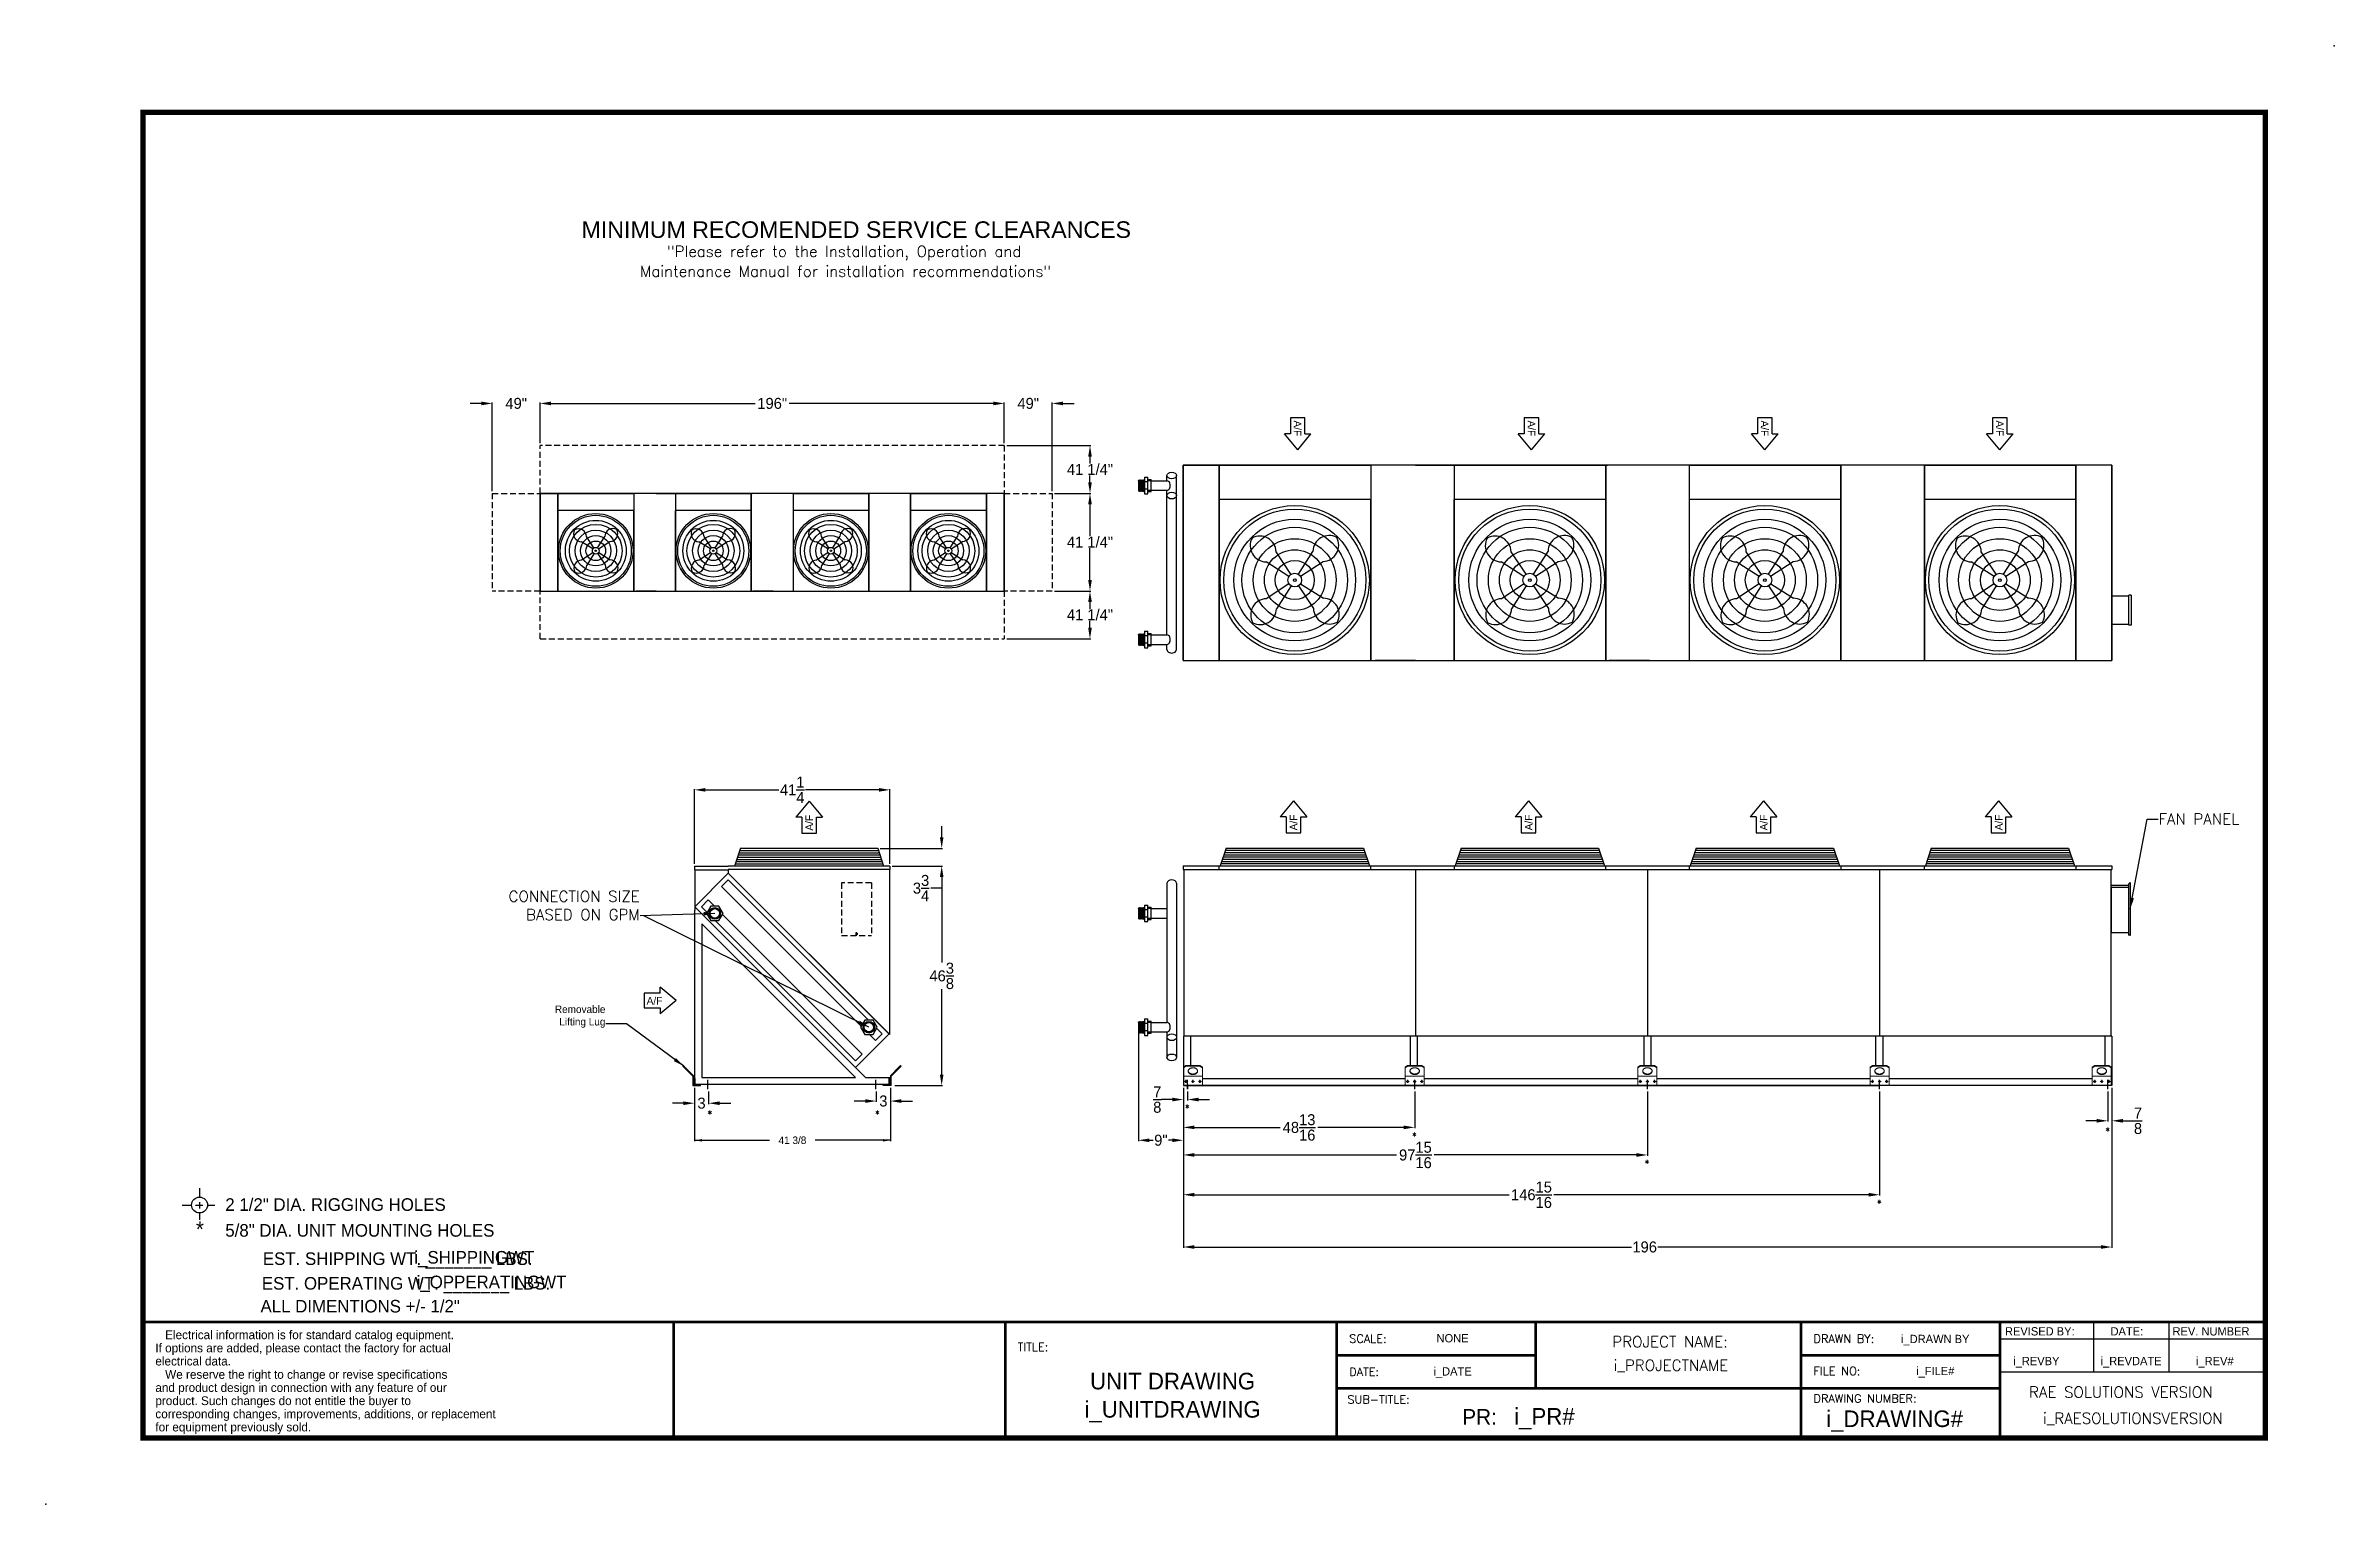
# Model space of a CAD drawing. Extents: x -21 to 463, y -14 to 294.
import ezdxf
from ezdxf.enums import TextEntityAlignment as Align

# ---------------------------------------------------------------- set-up
doc = ezdxf.new("R2010")
doc.units = 0
doc.header["$MEASUREMENT"] = 0
doc.linetypes.add('HIDDEN', pattern=[0.375, 0.25, -0.125])
doc.layers.get('0').update_dxf_attribs({"linetype": 'CONTINUOUS'})
doc.layers.get('Defpoints').update_dxf_attribs({"linetype": 'CONTINUOUS'})
doc.styles.add('dimentions', font='ARIAL.TTF')
doc.styles.add('ROMANS', font='ROMANS')
doc.styles.add('SIMPLEX', font='SIMPLEX')
doc.dimstyles.get("Standard").update_dxf_attribs({"dimtxt": 2.324, "dimasz": 2.324, "dimexe": 0.18, "dimexo": 0.5, "dimgap": 0.09, "dimtad": 0, "dimtih": 1, "dimtoh": 1, "dimdec": 4, "dimzin": 0, "dimdsep": 46, "dimlunit": 5, "dimtxsty": 'STANDARD', "dimcen": 0.09, "dimadec": 0, "dimazin": 0, "dimtfac": 1, "dimtdec": 4, "dimtofl": 0, "dimtmove": 0, "dimatfit": 3, "dimfxl": 1, "dimtolj": 1, "dimtzin": 0, "dimarcsym": 0})

msp = doc.modelspace()

# ---------------------------------------------------------------- texts
at = {"color": 7, "lineweight": 30, "style": 'dimentions'}
msp.add_text('MINIMUM RECOMENDED SERVICE CLEARANCES', height=3.5, dxfattribs=at).set_placement((92.56492, 253.46022))
at = {"color": 7, "style": 'SIMPLEX'}
for s, p in [('"Please refer to the Installation, Operation and', (148.00808, 249.457)), ('Maintenance Manual for installation recommendations"', (148.28528, 245.24457)), ('PROJECT NAME:', (322.35151, 19.19182)), ('i_PROJECTNAME', (322.52822, 14.2175)), ('i_RAESOLUTIONSVERSION', (420.05777, 3.02843))]:
    msp.add_text(s, height=2.324, dxfattribs=at).set_placement(p, align=Align.CENTER)
at = {"color": 7}
for rotation, p in [(270, (242.90755, 214.90281)), (270, (292.28255, 214.90281)), (270, (341.53255, 214.90281)), (270, (391.15755, 214.90281)), (90, (141.418, 128.28829)), (90, (243.66347, 128.35079)), (90, (293.28847, 128.35079)), (90, (342.91347, 128.35079)), (90, (392.53847, 128.35079))]:
    msp.add_text('A/F', height=1.59375, rotation=rotation, dxfattribs=at).set_placement(p)
for s, height, p in [('A/F', 1.59375, (106.30745, 91.56986)), ('2 1/2" DIA. RIGGING HOLES', 2.66, (17.35747, 47.99703)), ('5/8" DIA. UNIT MOUNTING HOLES', 2.66, (17.35747, 42.54098)), ('REVISED BY:', 1.75, (393.05044, 21.6788)), ('DATE:', 1.75, (415.33547, 21.6788)), ('REV. NUMBER', 1.75, (428.42222, 21.6788)), ('i_PR#', 3.5, (289.45308, 2.85425))]:
    msp.add_text(s, height=height, dxfattribs=at).set_placement(p)
for s, height, p in [('*', 3.27363, (11.9898, 42.49492)), ('EST. SHIPPING WT. _______ LBS.', 2.66, (53.74834, 36.56348)), ('i_SHIPPINGWT', 2.6630528, (69.91595, 36.85406)), ('EST. OPERATING WT. _______ LBS.', 2.66, (55.51461, 31.36035)), ('i_OPPERATINGWT', 2.66, (73.55565, 31.65093)), ('ALL DIMENTIONS +/- 1/2"', 2.66, (45.82889, 26.53291)), ('NONE', 1.75, (276.43505, 20.21746)), ('i_DRAWN BY', 1.75, (378.32857, 20.06734)), ('i_DATE', 1.75, (276.43505, 13.21746)), ('i_FILE#', 1.75, (378.32857, 13.29659)), ('i_REVBY', 1.75, (399.66882, 15.40383)), ('i_REVDATE', 1.75, (419.6753, 15.40383)), ('i_REV#', 1.75, (437.34769, 15.40383)), ('UNIT DRAWING', 3.5, (217.33076, 10.2946)), ('i_UNITDRAWING', 3.5, (217.33076, 4.32937)), ('i_DRAWING#', 3.5, (369.75816, 2.3418))]:
    msp.add_text(s, height=height, dxfattribs=at).set_placement(p, align=Align.CENTER)
at = {"color": 7, "lineweight": 25}
for s, p in [('If options are added, please contact the factory for actual', (2.59571, 18.11835)), ('   Electrical information is for standard catalog equipment.', (2.59571, 20.89548)), ('electrical data.', (2.59571, 15.34122)), ('and product design in connection with any feature of our', (2.59571, 9.75194)), ('   We reserve the right to change or revise specifications', (2.59571, 12.52907)), ('corresponding changes, improvements, additions, or replacement ', (2.59571, 4.19769)), ('product. Such changes do not entitle the buyer to', (2.59571, 6.97482)), ('for equipment previously sold.', (2.59571, 1.42056))]:
    msp.add_text(s, height=1.8514191, dxfattribs=at).set_placement(p)
at = {"color": 7, "style": 'SIMPLEX'}
for s, height, p in [('TITLE:', 1.75, (184.625, 18.375)), ('SCALE:', 1.75, (254.625, 20.125)), ('DRAWN BY:', 1.75, (352.625, 20.125)), ('DATE:', 1.75, (254.625, 13.125)), ('FILE NO:', 1.75, (352.625, 13.29419)), ('RAE SOLUTIONS VERSION', 2.324, (398.13532, 8.55048)), ('SUB-TITLE:', 1.75, (254.24579, 7.27979)), ('DRAWING NUMBER:', 1.75, (352.625, 7.49228))]:
    msp.add_text(s, height=height, dxfattribs=at).set_placement(p)
at = {"color": 7}
msp.add_text('PR:', height=3.28125, dxfattribs=at).set_placement((285.78886, 2.85425), align=Align.RIGHT)
for s, insert, char_height, attachment_point, style in [('FAN PANEL', (425.45155, 130.73379), 2.324, 4, 'SIMPLEX'), ('CONNECTION SIZE\\PBASED ON GPM', (104.84302, 109.37891), 2.324, 9, 'SIMPLEX'), ('*', (119.64086, 69.22259), 1.48072, 2, 'ROMANS'), ('*', (155.01586, 69.22259), 1.48072, 2, 'ROMANS'), ('*', (220.42427, 70.44614), 1.48072, 2, 'ROMANS'), ('*', (268.37837, 64.57012), 1.48072, 2, 'ROMANS'), ('*', (414.73863, 65.62197), 1.48072, 2, 'ROMANS'), ('*', (317.50337, 58.74548), 1.48072, 2, 'ROMANS'), ('*', (366.50337, 50.34387), 1.48072, 2, 'ROMANS')]:
    msp.add_mtext(s, dxfattribs=dict(at, insert=insert, char_height=char_height, attachment_point=attachment_point, style=style))
at = {"color": 7, "insert": (97.59792, 86.66868), "char_height": 1.577, "attachment_point": 9}
msp.add_mtext('Removable\\PLifting Lug', dxfattribs=at)
at = {"color": 7, "ltscale": 5, "insert": (137.07836, 62.89594), "char_height": 1.577, "attachment_point": 5}
msp.add_mtext('41 3/8', dxfattribs=at)

# ---------------------------------------------------------------- blocks, each defined once
blk = doc.blocks.new('*D20')
at = {"color": 0, "lineweight": -2, "ltscale": 5}
for p, q in [((192.4, 199.51), (200.07, 199.51)), ((199.89, 197.18), (199.89, 190.45)), ((199.89, 181.21), (199.89, 187.94)), ((192.4, 178.88), (200.07, 178.88))]:
    blk.add_line(p, q, dxfattribs=at)
at = {"color": 0, "ltscale": 5}
for points in [[(199.51, 197.18), (200.28, 197.18), (199.89, 199.51)], [(199.51, 181.21), (200.28, 181.21), (199.89, 178.88)]]:
    blk.add_solid(points, dxfattribs=at)
at = {"layer": 'Defpoints', "color": 0, "ltscale": 5}
for p in [(191.9, 199.51), (191.9, 178.88), (199.89, 178.88)]:
    blk.add_point(p, dxfattribs=at)
at = {"color": 0, "ltscale": 5, "insert": (199.89, 189.2), "char_height": 2.324, "attachment_point": 5}
blk.add_mtext('\\A1;41 1/4"', dxfattribs=at)
blk = doc.blocks.new('*D21')
at = {"color": 0, "lineweight": -2, "ltscale": 5}
for p, q in [((179.48, 218.5), (177.16, 218.5)), ((181.81, 210.1), (181.81, 218.68)), ((191.9, 200.01), (191.9, 218.68)), ((194.22, 218.5), (196.54, 218.5))]:
    blk.add_line(p, q, dxfattribs=at)
at = {"color": 0, "ltscale": 5}
for points in [[(179.48, 218.89), (179.48, 218.11), (181.81, 218.5)], [(194.22, 218.89), (194.22, 218.11), (191.9, 218.5)]]:
    blk.add_solid(points, dxfattribs=at)
at = {"layer": 'Defpoints', "color": 0, "ltscale": 5}
for p in [(191.9, 218.5), (181.81, 209.6), (191.9, 199.51)]:
    blk.add_point(p, dxfattribs=at)
at = {"color": 0, "ltscale": 5, "insert": (186.85, 218.5), "char_height": 2.324, "attachment_point": 5}
blk.add_mtext('\\A1;49"', dxfattribs=at)
blk = doc.blocks.new('*D22')
at = {"color": 0, "lineweight": -2, "ltscale": 5}
for p, q in [((182.31, 209.6), (200.07, 209.6)), ((199.89, 207.27), (199.89, 205.8)), ((199.89, 201.83), (199.89, 203.3)), ((192.4, 199.51), (200.07, 199.51))]:
    blk.add_line(p, q, dxfattribs=at)
at = {"color": 0, "ltscale": 5}
for points in [[(199.51, 207.27), (200.28, 207.27), (199.89, 209.6)], [(199.51, 201.83), (200.28, 201.83), (199.89, 199.51)]]:
    blk.add_solid(points, dxfattribs=at)
at = {"layer": 'Defpoints', "color": 0, "ltscale": 5}
for p in [(181.81, 209.6), (199.89, 209.6), (191.9, 199.51)]:
    blk.add_point(p, dxfattribs=at)
at = {"color": 0, "ltscale": 5, "insert": (199.89, 204.55), "char_height": 2.324, "attachment_point": 5}
blk.add_mtext('\\A1;41 1/4"', dxfattribs=at)
blk = doc.blocks.new('*D23')
at = {"color": 0, "lineweight": -2, "ltscale": 5}
for p, q in [((192.4, 178.88), (200.07, 178.88)), ((199.89, 176.56), (199.89, 175.09)), ((199.89, 171.12), (199.89, 172.59)), ((182.31, 168.79), (200.07, 168.79))]:
    blk.add_line(p, q, dxfattribs=at)
at = {"color": 0, "ltscale": 5}
for points in [[(199.51, 176.56), (200.28, 176.56), (199.89, 178.88)], [(199.51, 171.12), (200.28, 171.12), (199.89, 168.79)]]:
    blk.add_solid(points, dxfattribs=at)
at = {"layer": 'Defpoints', "color": 0, "ltscale": 5}
for p in [(191.9, 178.88), (181.81, 168.79), (199.89, 168.79)]:
    blk.add_point(p, dxfattribs=at)
at = {"color": 0, "ltscale": 5, "insert": (199.89, 173.84), "char_height": 2.324, "attachment_point": 5}
blk.add_mtext('\\A1;41 1/4"', dxfattribs=at)
blk = doc.blocks.new('*D24')
at = {"color": 0, "lineweight": -2, "ltscale": 5}
for p, q in [((71.39, 218.5), (69.07, 218.5)), ((73.72, 200.01), (73.72, 218.68)), ((83.81, 210.1), (83.81, 218.68)), ((86.13, 218.5), (88.46, 218.5))]:
    blk.add_line(p, q, dxfattribs=at)
at = {"color": 0, "ltscale": 5}
for points in [[(71.39, 218.89), (71.39, 218.11), (73.72, 218.5)], [(86.13, 218.89), (86.13, 218.11), (83.81, 218.5)]]:
    blk.add_solid(points, dxfattribs=at)
at = {"layer": 'Defpoints', "color": 0, "ltscale": 5}
for p in [(73.72, 218.5), (83.81, 209.6), (73.72, 199.51)]:
    blk.add_point(p, dxfattribs=at)
at = {"color": 0, "ltscale": 5, "insert": (78.76, 218.5), "char_height": 2.324, "attachment_point": 5}
blk.add_mtext('\\A1;49"', dxfattribs=at)
blk = doc.blocks.new('*D25')
at = {"color": 0, "lineweight": -2, "ltscale": 5}
for p, q in [((83.81, 210.1), (83.81, 218.68)), ((86.13, 218.5), (129.23, 218.5)), ((179.48, 218.5), (136.38, 218.5)), ((181.81, 210.1), (181.81, 218.68))]:
    blk.add_line(p, q, dxfattribs=at)
at = {"color": 0, "ltscale": 5}
for points in [[(86.13, 218.89), (86.13, 218.11), (83.81, 218.5)], [(179.48, 218.89), (179.48, 218.11), (181.81, 218.5)]]:
    blk.add_solid(points, dxfattribs=at)
at = {"layer": 'Defpoints', "color": 0, "ltscale": 5}
for p in [(83.81, 218.5), (83.81, 209.6), (181.81, 209.6)]:
    blk.add_point(p, dxfattribs=at)
at = {"color": 0, "ltscale": 5, "insert": (132.81, 218.5), "char_height": 2.324, "attachment_point": 5}
blk.add_mtext('\\A1;196"', dxfattribs=at)
blk = doc.blocks.new('*D15')
at = {"color": 0, "lineweight": -2, "ltscale": 5}
for p, q in [((219.61, 73.94), (219.61, 40.18)), ((415.61, 73.94), (415.61, 40.18)), ((221.94, 40.36), (314.19, 40.36)), ((413.29, 40.36), (319.8, 40.36))]:
    blk.add_line(p, q, dxfattribs=at)
at = {"color": 0, "ltscale": 5}
for points in [[(221.94, 40.75), (221.94, 39.97), (219.61, 40.36)], [(413.29, 40.75), (413.29, 39.97), (415.61, 40.36)]]:
    blk.add_solid(points, dxfattribs=at)
at = {"layer": 'Defpoints', "color": 0, "ltscale": 5}
for p in [(219.61, 74.44), (415.61, 74.44), (415.61, 40.36)]:
    blk.add_point(p, dxfattribs=at)
at = {"color": 0, "ltscale": 5, "insert": (316.99, 40.36), "char_height": 2.324, "attachment_point": 5}
blk.add_mtext('\\A1;196', dxfattribs=at)
blk = doc.blocks.new('*D16')
at = {"color": 0, "lineweight": -2, "ltscale": 5}
for p, q in [((116.39, 121.29), (116.39, 137.08)), ((118.71, 136.9), (134.22, 136.9)), ((155.33, 136.9), (139.82, 136.9)), ((157.65, 121.3), (157.65, 137.08))]:
    blk.add_line(p, q, dxfattribs=at)
at = {"color": 0, "ltscale": 5}
for points in [[(118.71, 137.29), (118.71, 136.51), (116.39, 136.9)], [(155.33, 137.29), (155.33, 136.51), (157.65, 136.9)]]:
    blk.add_solid(points, dxfattribs=at)
at = {"layer": 'Defpoints', "color": 0, "ltscale": 5}
for p in [(157.65, 136.9), (116.39, 120.79), (157.65, 120.8)]:
    blk.add_point(p, dxfattribs=at)
at = {"color": 0, "ltscale": 5, "insert": (137.02, 136.9), "char_height": 2.324, "attachment_point": 5}
blk.add_mtext('\\A1;41{\\H1x;\\S1/4;}', dxfattribs=at)
blk = doc.blocks.new('*D17')
at = {"color": 0, "lineweight": -2, "ltscale": 5}
for p, q in [((210.11, 86.28), (210.11, 62.72)), ((219.61, 73.94), (219.61, 62.72)), ((212.44, 62.9), (213.22, 62.9)), ((217.29, 62.9), (216.5, 62.9))]:
    blk.add_line(p, q, dxfattribs=at)
at = {"color": 0, "ltscale": 5}
for points in [[(212.44, 63.28), (212.44, 62.51), (210.11, 62.9)], [(217.29, 63.28), (217.29, 62.51), (219.61, 62.9)]]:
    blk.add_solid(points, dxfattribs=at)
at = {"layer": 'Defpoints', "color": 0, "ltscale": 5}
for p in [(210.11, 86.78), (219.61, 74.44), (210.11, 62.9)]:
    blk.add_point(p, dxfattribs=at)
at = {"color": 0, "ltscale": 5, "insert": (214.86, 62.9), "char_height": 2.324, "attachment_point": 5}
blk.add_mtext('\\A1;9"', dxfattribs=at)
blk = doc.blocks.new('*D18')
at = {"color": 0, "lineweight": -2, "ltscale": 5}
for p, q in [((158.15, 120.8), (168.77, 120.8)), ((168.59, 118.48), (168.59, 100.42)), ((168.59, 76.77), (168.59, 94.82)), ((158.7, 74.44), (168.77, 74.44))]:
    blk.add_line(p, q, dxfattribs=at)
at = {"color": 0, "ltscale": 5}
for points in [[(168.2, 118.48), (168.97, 118.48), (168.59, 120.8)], [(168.2, 76.77), (168.97, 76.77), (168.59, 74.44)]]:
    blk.add_solid(points, dxfattribs=at)
at = {"layer": 'Defpoints', "color": 0, "ltscale": 5}
for p in [(157.65, 120.8), (158.2, 74.44), (168.59, 74.44)]:
    blk.add_point(p, dxfattribs=at)
at = {"color": 0, "ltscale": 5, "insert": (168.59, 97.62), "char_height": 2.324, "attachment_point": 5}
blk.add_mtext('\\A1;46{\\H1x;\\S3/8;}', dxfattribs=at)
blk = doc.blocks.new('*D19')
at = {"color": 0, "lineweight": -2, "ltscale": 5}
for p, q in [((168.59, 126.88), (168.59, 129.2)), ((155.59, 124.55), (168.77, 124.55)), ((158.15, 120.8), (168.77, 120.8)), ((168.59, 116.15), (166.26, 116.15)), ((168.59, 118.48), (168.59, 116.15))]:
    blk.add_line(p, q, dxfattribs=at)
at = {"color": 0, "ltscale": 5}
for points in [[(168.2, 126.88), (168.97, 126.88), (168.59, 124.55)], [(168.2, 118.48), (168.97, 118.48), (168.59, 120.8)]]:
    blk.add_solid(points, dxfattribs=at)
at = {"layer": 'Defpoints', "color": 0, "ltscale": 5}
for p in [(155.09, 124.55), (157.65, 120.8), (168.59, 120.8)]:
    blk.add_point(p, dxfattribs=at)
at = {"color": 0, "ltscale": 5, "insert": (164.23, 116.15), "char_height": 2.324, "attachment_point": 5}
blk.add_mtext('\\A1;3{\\H1x;\\S3/4;}', dxfattribs=at)
blk = doc.blocks.new('*D26')
at = {"color": 0, "lineweight": -2}
for p, q in [((219.61, 73.94), (219.61, 71.32)), ((220.49, 73.19), (220.49, 71.32)), ((217.29, 71.5), (214.97, 71.5)), ((222.81, 71.5), (225.14, 71.5))]:
    blk.add_line(p, q, dxfattribs=at)
at = {"color": 0}
for points in [[(217.29, 71.89), (217.29, 71.11), (219.61, 71.5)], [(222.81, 71.89), (222.81, 71.11), (220.49, 71.5)]]:
    blk.add_solid(points, dxfattribs=at)
at = {"layer": 'Defpoints', "color": 0}
for p in [(219.61, 74.44), (220.49, 73.69), (219.61, 71.5)]:
    blk.add_point(p, dxfattribs=at)
at = {"color": 0, "insert": (214.1, 71.5), "char_height": 2.324, "attachment_point": 5}
blk.add_mtext('\\A1;{\\H1x;\\S7/8;}', dxfattribs=at)
blk = doc.blocks.new('*D27')
at = {"color": 0, "lineweight": -2}
for p, q in [((219.61, 73.94), (219.61, 65.44)), ((268.44, 73.19), (268.44, 65.44)), ((221.94, 65.62), (240.06, 65.62)), ((266.12, 65.62), (247.99, 65.62))]:
    blk.add_line(p, q, dxfattribs=at)
at = {"color": 0}
for points in [[(221.94, 66.01), (221.94, 65.24), (219.61, 65.62)], [(266.12, 66.01), (266.12, 65.24), (268.44, 65.62)]]:
    blk.add_solid(points, dxfattribs=at)
at = {"layer": 'Defpoints', "color": 0}
for p in [(219.61, 74.44), (268.44, 73.69), (219.61, 65.62)]:
    blk.add_point(p, dxfattribs=at)
at = {"color": 0, "insert": (244.03, 65.62), "char_height": 2.324, "attachment_point": 5}
blk.add_mtext('\\A1;48{\\H1x;\\S13/16;}', dxfattribs=at)
blk = doc.blocks.new('*D28')
at = {"color": 0, "lineweight": -2}
for p, q in [((219.61, 73.94), (219.61, 59.62)), ((317.57, 73.19), (317.57, 59.62)), ((221.94, 59.8), (264.63, 59.8)), ((315.24, 59.8), (272.55, 59.8))]:
    blk.add_line(p, q, dxfattribs=at)
at = {"color": 0}
for points in [[(221.94, 60.19), (221.94, 59.41), (219.61, 59.8)], [(315.24, 60.19), (315.24, 59.41), (317.57, 59.8)]]:
    blk.add_solid(points, dxfattribs=at)
at = {"layer": 'Defpoints', "color": 0}
for p in [(219.61, 74.44), (317.57, 73.69), (317.57, 59.8)]:
    blk.add_point(p, dxfattribs=at)
at = {"color": 0, "insert": (268.59, 59.8), "char_height": 2.324, "attachment_point": 5}
blk.add_mtext('\\A1;97{\\H1x;\\S15/16;}', dxfattribs=at)
blk = doc.blocks.new('*D29')
at = {"color": 0, "lineweight": -2}
for p, q in [((219.61, 73.94), (219.61, 51.22)), ((366.57, 73.19), (366.57, 51.22)), ((221.94, 51.4), (288.35, 51.4)), ((364.24, 51.4), (297.83, 51.4))]:
    blk.add_line(p, q, dxfattribs=at)
at = {"color": 0}
for points in [[(221.94, 51.79), (221.94, 51.01), (219.61, 51.4)], [(364.24, 51.79), (364.24, 51.01), (366.57, 51.4)]]:
    blk.add_solid(points, dxfattribs=at)
at = {"layer": 'Defpoints', "color": 0}
for p in [(219.61, 74.44), (366.57, 73.69), (219.61, 51.4)]:
    blk.add_point(p, dxfattribs=at)
at = {"color": 0, "insert": (293.09, 51.4), "char_height": 2.324, "attachment_point": 5}
blk.add_mtext('\\A1;146{\\H1x;\\S15/16;}', dxfattribs=at)
blk = doc.blocks.new('*D30')
at = {"color": 0, "lineweight": -2}
for p, q in [((414.74, 73.19), (414.74, 66.83)), ((415.61, 73.94), (415.61, 66.83)), ((412.41, 67.01), (410.09, 67.01)), ((417.94, 67.01), (420.26, 67.01))]:
    blk.add_line(p, q, dxfattribs=at)
at = {"color": 0}
for points in [[(412.41, 67.4), (412.41, 66.63), (414.74, 67.01)], [(417.94, 67.4), (417.94, 66.63), (415.61, 67.01)]]:
    blk.add_solid(points, dxfattribs=at)
at = {"layer": 'Defpoints', "color": 0}
for p in [(414.74, 73.69), (415.61, 74.44), (415.61, 67.01)]:
    blk.add_point(p, dxfattribs=at)
at = {"color": 0, "insert": (421.13, 67.01), "char_height": 2.324, "attachment_point": 5}
blk.add_mtext('\\A1;{\\H1x;\\S7/8;}', dxfattribs=at)
blk = doc.blocks.new('SW_CENTERMARKSYMBOL_0')
at = {"color": 0, "linetype": 'Continuous', "lineweight": 0}
for p, q in [((-0.2, 0), (-0.31875, 0)), ((0, 0), (-0.1, 0)), ((0, 0.2), (0, 0.31875)), ((0, 0), (0, 0.1)), ((0, 0), (0, -0.1)), ((0, 0), (0.1, 0)), ((0.2, 0), (0.31875, 0)), ((0, -0.2), (0, -0.31875))]:
    blk.add_line(p, q, dxfattribs=at)
blk = doc.blocks.new('SW_CENTERMARKSYMBOL_1')
at = {"color": 0, "linetype": 'Continuous', "lineweight": 0}
for p, q in [((-0.2, 0), (-0.31875, 0)), ((0, 0), (-0.1, 0)), ((0, 0.2), (0, 0.31875)), ((0, 0), (0, 0.1)), ((0, 0), (0, -0.1)), ((0, 0), (0.1, 0)), ((0.2, 0), (0.31875, 0)), ((0, -0.2), (0, -0.31875))]:
    blk.add_line(p, q, dxfattribs=at)
blk = doc.blocks.new('SW_CENTERMARKSYMBOL_2')
at = {"color": 0, "linetype": 'Continuous', "lineweight": 0}
for p, q in [((-0.2, 0), (-0.31875, 0)), ((0, 0), (-0.1, 0)), ((0, 0.2), (0, 0.31875)), ((0, 0), (0, 0.1)), ((0, 0), (0, -0.1)), ((0, 0), (0.1, 0)), ((0.2, 0), (0.31875, 0)), ((0, -0.2), (0, -0.31875))]:
    blk.add_line(p, q, dxfattribs=at)
blk = doc.blocks.new('*D34')
at = {"color": 0, "lineweight": -2}
for p, q in [((116.39, 73.94), (116.39, 70.55)), ((119.39, 73.19), (119.39, 70.55)), ((114.07, 70.73), (111.74, 70.73)), ((121.71, 70.73), (124.04, 70.73))]:
    blk.add_line(p, q, dxfattribs=at)
at = {"color": 0}
for points in [[(114.07, 71.11), (114.07, 70.34), (116.39, 70.73)], [(121.71, 71.11), (121.71, 70.34), (119.39, 70.73)]]:
    blk.add_solid(points, dxfattribs=at)
at = {"layer": 'Defpoints', "color": 0}
for p in [(116.39, 74.44), (119.39, 73.69), (116.39, 70.73)]:
    blk.add_point(p, dxfattribs=at)
at = {"color": 0, "insert": (117.89, 70.73), "char_height": 2.324, "attachment_point": 5}
blk.add_mtext('\\A1;3', dxfattribs=at)
blk = doc.blocks.new('*D35')
at = {"color": 0, "lineweight": -2}
for p, q in [((154.77, 73.19), (154.77, 71)), ((157.77, 73.94), (157.77, 71)), ((152.44, 71.18), (150.12, 71.18)), ((160.09, 71.18), (162.41, 71.18))]:
    blk.add_line(p, q, dxfattribs=at)
at = {"color": 0}
for points in [[(152.44, 71.57), (152.44, 70.79), (154.77, 71.18)], [(160.09, 71.57), (160.09, 70.79), (157.77, 71.18)]]:
    blk.add_solid(points, dxfattribs=at)
at = {"layer": 'Defpoints', "color": 0}
for p in [(154.77, 73.69), (157.77, 74.44), (157.77, 71.18)]:
    blk.add_point(p, dxfattribs=at)
at = {"color": 0, "insert": (156.27, 71.18), "char_height": 2.324, "attachment_point": 5}
blk.add_mtext('\\A1;3', dxfattribs=at)

# ---------------------------------------------------------------- dimensions: what is measured, and where the dimension line sits
at = {"color": 7, "ltscale": 5}
for base, p1, p2, text, picture, middle in [((73.71878, 218.50107), (83.80736, 209.59687), (73.71878, 199.50829), '49"', '*D24', (78.76307, 218.50107)), ((83.80736, 218.50107), (181.80736, 209.59687), (83.80736, 209.59687), '196"', '*D25', (132.80736, 218.50107)), ((191.89595, 218.50107), (181.80736, 209.59687), (191.89595, 199.50829), '49"', '*D21', (186.85166, 218.50107))]:
    dim = msp.add_linear_dim(base=base, p1=p1, p2=p2, text=text, dimstyle='Standard', dxfattribs=at)
    dim.commit()
    dim.dimension.update_dxf_attribs({"geometry": picture, "text_midpoint": middle})
for base, p1, p2, picture, middle in [((199.89261, 209.59687), (191.89595, 199.50829), (181.80736, 209.59687), '*D22', (199.89261, 204.55258)), ((199.89261, 178.88329), (191.89595, 199.50829), (191.89595, 178.88329), '*D20', (199.89261, 189.19579)), ((199.89261, 168.7947), (191.89595, 178.88329), (181.80736, 168.7947), '*D23', (199.89261, 173.83899))]:
    dim = msp.add_linear_dim(base=base, p1=p1, p2=p2, angle=270, text='41 1/4"', dimstyle='Standard', dxfattribs=at)
    dim.commit()
    dim.dimension.update_dxf_attribs({"geometry": picture, "text_midpoint": middle})
dim = msp.add_linear_dim(base=(157.64942, 136.90041), p1=(116.39086, 120.79427), p2=(157.64942, 120.80284), dimstyle='Standard', dxfattribs=at)
dim.commit()
dim.dimension.update_dxf_attribs({"geometry": '*D16', "text_midpoint": (137.02014, 136.90041)})
for base, p1, p2, picture, middle in [((168.58505, 120.80284), (155.08692, 124.55284), (157.64942, 120.80284), '*D19', (164.23439, 116.15484)), ((168.58505, 74.44142), (157.64942, 120.80284), (158.20336, 74.44142), '*D18', (168.58505, 97.62213))]:
    dim = msp.add_linear_dim(base=base, p1=p1, p2=p2, angle=90, dimstyle='Standard', dxfattribs=at)
    dim.commit()
    dim.dimension.update_dxf_attribs({"geometry": picture, "text_midpoint": middle})
dim = msp.add_linear_dim(base=(210.11363, 62.89594), p1=(219.61363, 74.44142), p2=(210.11363, 86.77593), text='9"', dimstyle='Standard', dxfattribs=at)
dim.commit()
dim.dimension.update_dxf_attribs({"geometry": '*D17', "text_midpoint": (214.86363, 62.89594), "dimtype": 160})
at = {"color": 7}
for base, p1, p2, picture, middle in [((116.39086, 70.72751), (119.39086, 73.69142), (116.39086, 74.44142), '*D34', (117.89086, 70.72751)), ((157.76586, 71.17947), (154.76586, 73.69142), (157.76586, 74.44142), '*D35', (156.26586, 71.17947)), ((219.61363, 71.50042), (220.48863, 73.69142), (219.61363, 74.44142), '*D26', (214.10097, 71.50042)), ((219.61363, 65.6244), (268.44273, 73.69142), (219.61363, 74.44142), '*D27', (244.02818, 65.6244)), ((317.56773, 59.79976), (219.61363, 74.44142), (317.56773, 73.69142), '*D28', (268.59068, 59.79976)), ((219.61363, 51.39815), (366.56773, 73.69142), (219.61363, 74.44142), '*D29', (293.09068, 51.39815)), ((415.61363, 67.01257), (414.73863, 73.69142), (415.61363, 74.44142), '*D30', (421.1263, 67.01257))]:
    dim = msp.add_linear_dim(base=base, p1=p1, p2=p2, dimstyle='Standard', dxfattribs=at)
    dim.commit()
    dim.dimension.update_dxf_attribs({"geometry": picture, "text_midpoint": middle})
at = {"color": 7, "ltscale": 5}
dim = msp.add_linear_dim(base=(415.61363, 40.36194), p1=(219.61363, 74.44142), p2=(415.61363, 74.44142), dimstyle='Standard', dxfattribs=at)
dim.commit()
dim.dimension.update_dxf_attribs({"geometry": '*D15', "text_midpoint": (316.99444, 40.36194), "dimtype": 160})

# ---------------------------------------------------------------- linework, layer by layer
at = {"color": 7}
for p, q in [((242.19517, 215.43467), (242.19517, 212.06698)), ((245.2821, 215.43467), (242.19517, 215.43467)), ((245.2821, 212.06698), (245.2821, 215.43467)), ((294.6571, 215.43467), (291.57017, 215.43467)), ((291.57017, 215.43467), (291.57017, 212.06698)), ((294.6571, 212.06698), (294.6571, 215.43467)), ((343.9071, 215.43467), (340.82017, 215.43467)), ((340.82017, 215.43467), (340.82017, 212.06698)), ((343.9071, 212.06698), (343.9071, 215.43467)), ((393.5321, 215.43467), (390.44517, 215.43467)), ((390.44517, 215.43467), (390.44517, 212.06698)), ((393.5321, 212.06698), (393.5321, 215.43467)), ((243.73863, 208.69928), (240.93233, 212.06698)), ((242.19517, 212.06698), (240.93233, 212.06698)), ((243.73863, 208.69928), (246.54494, 212.06698)), ((245.2821, 212.06698), (246.54494, 212.06698)), ((293.11363, 208.69928), (290.30733, 212.06698)), ((291.57017, 212.06698), (290.30733, 212.06698)), ((293.11363, 208.69928), (295.91994, 212.06698)), ((294.6571, 212.06698), (295.91994, 212.06698)), ((342.36363, 208.69928), (339.55733, 212.06698)), ((340.82017, 212.06698), (339.55733, 212.06698)), ((342.36363, 208.69928), (345.16994, 212.06698)), ((343.9071, 212.06698), (345.16994, 212.06698)), ((391.98863, 208.69928), (389.18233, 212.06698)), ((390.44517, 212.06698), (389.18233, 212.06698)), ((391.98863, 208.69928), (394.79494, 212.06698)), ((393.5321, 212.06698), (394.79494, 212.06698)), ((211.40775, 202.90734), (211.40775, 199.40334)), ((211.40775, 202.90734), (212.11363, 202.90734)), ((212.11363, 199.40334), (212.11363, 202.90734)), ((210.11363, 202.26028), (210.17246, 202.3191)), ((210.11363, 202.15534), (210.11363, 202.26028)), ((210.11363, 202.15534), (210.11363, 200.15534)), ((210.11363, 200.15534), (210.11363, 200.05039)), ((210.11363, 200.05039), (210.17246, 199.99157)), ((210.11929, 202.26594), (210.23128, 200.05039)), ((210.17246, 202.3191), (210.23128, 202.26028)), ((210.17246, 199.99157), (210.23128, 200.05039)), ((210.23128, 202.26028), (210.34893, 202.37792)), ((210.23128, 202.26028), (210.34893, 199.93275)), ((210.23128, 200.05039), (210.34893, 199.93275)), ((210.34893, 202.37792), (210.46657, 202.26028)), ((210.34893, 202.37792), (210.46657, 200.05039)), ((210.34893, 199.93275), (210.46657, 200.05039)), ((210.46657, 202.26028), (210.58422, 202.37792)), ((210.46657, 202.26028), (210.58422, 199.93275)), ((210.46657, 200.05039), (210.58422, 199.93275)), ((210.58422, 202.37792), (210.70187, 202.26028)), ((210.58422, 202.37792), (210.70187, 200.05039)), ((210.58422, 199.93275), (210.70187, 200.05039)), ((210.70187, 202.26028), (210.81952, 202.37792)), ((210.70187, 202.26028), (210.81952, 199.93275)), ((210.70187, 200.05039), (210.81952, 199.93275)), ((210.81952, 202.37792), (210.93716, 202.26028)), ((210.81952, 202.37792), (210.93716, 200.05039)), ((210.81952, 202.37792), (210.93716, 200.05039)), ((210.81952, 199.93275), (210.93716, 200.05039)), ((210.93716, 202.26028), (211.05481, 202.37792)), ((210.93716, 202.26028), (211.05481, 199.93275)), ((210.93716, 200.05039), (211.05481, 199.93275)), ((211.05481, 202.37792), (211.17246, 202.26028)), ((211.05481, 202.37792), (211.17246, 200.05039)), ((211.05481, 199.93275), (211.17246, 200.05039)), ((211.17246, 202.26028), (211.2901, 202.37792)), ((211.17246, 202.26028), (211.2901, 199.93275)), ((211.17246, 200.05039), (211.2901, 199.93275)), ((211.2901, 202.37792), (211.40775, 202.37792)), ((211.2901, 202.37792), (211.40775, 200.05039)), ((211.2901, 199.93275), (211.40775, 199.93275)), ((212.11363, 201.93275), (211.40775, 201.93275)), ((212.11363, 200.37792), (211.40775, 200.37792)), ((211.40775, 199.40334), (212.11363, 199.40334)), ((212.11363, 202.43675), (212.81952, 202.43675)), ((212.81952, 202.15534), (212.11363, 202.15534)), ((212.11363, 200.15534), (212.81952, 200.15534)), ((212.11363, 199.87392), (212.81952, 199.87392)), ((212.81952, 199.87392), (212.81952, 202.43675)), ((94.95263, 187.77233), (92.53805, 189.30589)), ((95.16715, 187.99003), (93.59819, 190.38176)), ((95.95422, 187.99583), (97.48778, 190.41041)), ((96.17192, 187.78131), (98.56365, 189.35028)), ((119.76513, 187.77233), (117.35055, 189.30589)), ((119.97965, 187.99003), (118.41069, 190.38176)), ((120.76672, 187.99583), (122.30028, 190.41041)), ((120.98442, 187.78131), (123.37615, 189.35028)), ((144.57763, 187.77233), (142.16305, 189.30589)), ((144.79215, 187.99003), (143.22319, 190.38176)), ((145.57922, 187.99583), (147.11278, 190.41041)), ((145.79692, 187.78131), (148.18865, 189.35028)), ((169.39013, 187.77233), (166.97555, 189.30589)), ((169.60465, 187.99003), (168.03569, 190.38176)), ((170.39172, 187.99583), (171.92528, 190.41041)), ((170.60942, 187.78131), (173.00115, 189.35028)), ((94.95843, 186.98526), (92.5667, 185.41629)), ((95.17613, 186.77074), (93.64257, 184.35616)), ((95.9632, 186.77654), (97.53217, 184.38481)), ((96.17772, 186.99424), (98.5923, 185.46068)), ((119.77093, 186.98526), (117.3792, 185.41629)), ((119.98863, 186.77074), (118.45507, 184.35616)), ((120.7757, 186.77654), (122.34467, 184.38481)), ((120.99022, 186.99424), (123.4048, 185.46068)), ((144.58343, 186.98526), (142.1917, 185.41629)), ((144.80113, 186.77074), (143.26757, 184.35616)), ((145.5882, 186.77654), (147.15717, 184.38481)), ((145.80272, 186.99424), (148.2173, 185.46068)), ((169.39593, 186.98526), (167.0042, 185.41629)), ((169.61363, 186.77074), (168.08007, 184.35616)), ((170.4007, 186.77654), (171.96967, 184.38481)), ((170.61522, 186.99424), (173.0298, 185.46068)), ((241.88854, 181.98), (237.05938, 185.04712)), ((242.31758, 182.4154), (239.17965, 187.19885)), ((243.89172, 182.427), (246.95884, 187.25616)), ((244.32713, 181.99796), (249.11058, 185.13589)), ((291.51354, 181.98), (286.68438, 185.04712)), ((291.94258, 182.4154), (288.80465, 187.19885)), ((293.51672, 182.427), (296.58384, 187.25616)), ((293.95213, 181.99796), (298.73558, 185.13589)), ((341.13854, 181.98), (336.30938, 185.04712)), ((341.56758, 182.4154), (338.42965, 187.19885)), ((343.14172, 182.427), (346.20884, 187.25616)), ((343.57713, 181.99796), (348.36058, 185.13589)), ((390.76354, 181.98), (385.93438, 185.04712)), ((391.19258, 182.4154), (388.05465, 187.19885)), ((392.76672, 182.427), (395.83384, 187.25616)), ((393.20213, 181.99796), (397.98558, 185.13589)), ((241.90014, 180.40586), (237.11669, 177.26793)), ((242.33555, 179.97682), (239.26843, 175.14766)), ((243.90968, 179.98841), (247.04762, 175.20496)), ((244.33873, 180.42382), (249.16788, 177.3567)), ((291.52514, 180.40586), (286.74169, 177.26793)), ((291.96055, 179.97682), (288.89343, 175.14766)), ((293.53468, 179.98841), (296.67262, 175.20496)), ((293.96373, 180.42382), (298.79288, 177.3567)), ((341.15014, 180.40586), (336.36669, 177.26793)), ((341.58555, 179.97682), (338.51843, 175.14766)), ((343.15968, 179.98841), (346.29762, 175.20496)), ((343.58873, 180.42382), (348.41788, 177.3567)), ((390.77514, 180.40586), (385.99169, 177.26793)), ((391.21055, 179.97682), (388.14343, 175.14766)), ((392.78468, 179.98841), (395.92262, 175.20496)), ((393.21373, 180.42382), (398.04288, 177.3567)), ((210.11363, 169.73336), (210.17246, 169.79219)), ((210.11363, 169.62842), (210.11363, 169.73336)), ((210.11363, 169.62842), (210.11363, 167.62842)), ((210.11929, 169.73903), (210.23128, 167.52348)), ((210.17246, 169.79219), (210.23128, 169.73336)), ((210.23128, 169.73336), (210.34893, 169.85101)), ((210.23128, 169.73336), (210.34893, 167.40584)), ((210.34893, 169.85101), (210.46657, 169.73336)), ((210.34893, 169.85101), (210.46657, 167.52348)), ((210.46657, 169.73336), (210.58422, 169.85101)), ((210.46657, 169.73336), (210.58422, 167.40584)), ((210.58422, 169.85101), (210.70187, 169.73336)), ((210.58422, 169.85101), (210.70187, 167.52348)), ((210.70187, 169.73336), (210.81952, 169.85101)), ((210.70187, 169.73336), (210.81952, 167.40584)), ((210.81952, 169.85101), (210.93716, 169.73336)), ((210.81952, 169.85101), (210.93716, 167.52348)), ((210.81952, 169.85101), (210.93716, 167.52348)), ((210.93716, 169.73336), (211.05481, 169.85101)), ((210.93716, 169.73336), (211.05481, 167.40584)), ((211.05481, 169.85101), (211.17246, 169.73336)), ((211.05481, 169.85101), (211.17246, 167.52348)), ((211.17246, 169.73336), (211.2901, 169.85101)), ((211.17246, 169.73336), (211.2901, 167.40584)), ((211.2901, 169.85101), (211.40775, 169.85101)), ((211.2901, 169.85101), (211.40775, 167.52348)), ((211.40775, 170.38042), (211.40775, 166.87642)), ((211.40775, 170.38042), (212.11363, 170.38042)), ((212.11363, 169.40584), (211.40775, 169.40584)), ((212.11363, 166.87642), (212.11363, 170.38042)), ((212.11363, 169.90984), (212.81952, 169.90984)), ((212.81952, 169.62842), (212.11363, 169.62842)), ((212.81952, 167.34701), (212.81952, 169.90984)), ((210.11363, 167.62842), (210.11363, 167.52348)), ((210.11363, 167.52348), (210.17246, 167.46466)), ((210.17246, 167.46466), (210.23128, 167.52348)), ((210.23128, 167.52348), (210.34893, 167.40584)), ((210.34893, 167.40584), (210.46657, 167.52348)), ((210.46657, 167.52348), (210.58422, 167.40584)), ((210.58422, 167.40584), (210.70187, 167.52348)), ((210.70187, 167.52348), (210.81952, 167.40584)), ((210.81952, 167.40584), (210.93716, 167.52348)), ((210.93716, 167.52348), (211.05481, 167.40584)), ((211.05481, 167.40584), (211.17246, 167.52348)), ((211.17246, 167.52348), (211.2901, 167.40584)), ((211.2901, 167.40584), (211.40775, 167.40584)), ((212.11363, 167.85101), (211.40775, 167.85101)), ((211.40775, 166.87642), (212.11363, 166.87642)), ((212.11363, 167.62842), (212.81952, 167.62842)), ((212.11363, 167.34701), (212.81952, 167.34701)), ((140.58692, 134.49182), (137.78062, 131.12412)), ((139.04346, 131.12412), (137.78062, 131.12412)), ((139.04346, 131.12412), (139.04346, 127.75643)), ((140.58692, 134.49182), (143.39323, 131.12412)), ((142.13039, 131.12412), (143.39323, 131.12412)), ((142.13039, 127.75643), (142.13039, 131.12412)), ((242.83238, 134.55432), (240.02608, 131.18662)), ((241.28892, 131.18662), (240.02608, 131.18662)), ((241.28892, 131.18662), (241.28892, 127.81893)), ((242.83238, 134.55432), (245.63869, 131.18662)), ((244.37585, 131.18662), (245.63869, 131.18662)), ((244.37585, 127.81893), (244.37585, 131.18662)), ((292.45738, 134.55432), (289.65108, 131.18662)), ((290.91392, 131.18662), (289.65108, 131.18662)), ((290.91392, 131.18662), (290.91392, 127.81893)), ((292.45738, 134.55432), (295.26369, 131.18662)), ((294.00085, 127.81893), (294.00085, 131.18662)), ((294.00085, 131.18662), (295.26369, 131.18662)), ((342.08238, 134.55432), (339.27608, 131.18662)), ((340.53892, 131.18662), (339.27608, 131.18662)), ((340.53892, 131.18662), (340.53892, 127.81893)), ((342.08238, 134.55432), (344.88869, 131.18662)), ((343.62585, 127.81893), (343.62585, 131.18662)), ((343.62585, 131.18662), (344.88869, 131.18662)), ((391.70738, 134.55432), (388.90108, 131.18662)), ((390.16392, 131.18662), (388.90108, 131.18662)), ((390.16392, 131.18662), (390.16392, 127.81893)), ((391.70738, 134.55432), (394.51369, 131.18662)), ((393.25085, 127.81893), (393.25085, 131.18662)), ((393.25085, 131.18662), (394.51369, 131.18662)), ((139.04346, 127.75643), (142.13039, 127.75643)), ((241.28892, 127.81893), (244.37585, 127.81893)), ((290.91392, 127.81893), (294.00085, 127.81893)), ((340.53892, 127.81893), (343.62585, 127.81893)), ((390.16392, 127.81893), (393.25085, 127.81893)), ((126.08692, 124.55284), (124.83692, 120.80284)), ((124.99317, 121.27159), (156.18067, 121.27159)), ((125.14942, 121.74034), (156.02442, 121.74034)), ((125.30567, 122.20909), (155.86817, 122.20909)), ((125.46192, 122.67784), (155.71192, 122.67784)), ((125.61817, 123.14659), (155.55567, 123.14659)), ((125.77442, 123.61534), (155.39942, 123.61534)), ((125.93067, 124.08409), (155.24317, 124.08409)), ((126.08692, 124.55284), (155.08692, 124.55284)), ((155.08692, 124.55284), (156.33692, 120.80284)), ((228.61363, 124.61534), (227.36363, 120.86534)), ((227.51988, 121.33409), (258.70738, 121.33409)), ((227.67613, 121.80284), (258.55113, 121.80284)), ((227.83238, 122.27159), (258.39488, 122.27159)), ((227.98863, 122.74034), (258.23863, 122.74034)), ((228.14488, 123.20909), (258.08238, 123.20909)), ((228.30113, 123.67784), (257.92613, 123.67784)), ((228.45738, 124.14659), (257.76988, 124.14659)), ((228.61363, 124.61534), (257.61363, 124.61534)), ((257.61363, 124.61534), (258.86363, 120.86534)), ((278.23863, 124.61534), (276.98863, 120.86534)), ((277.14488, 121.33409), (308.33238, 121.33409)), ((277.30113, 121.80284), (308.17613, 121.80284)), ((277.45738, 122.27159), (308.01988, 122.27159)), ((277.61363, 122.74034), (307.86363, 122.74034)), ((277.76988, 123.20909), (307.70738, 123.20909)), ((277.92613, 123.67784), (307.55113, 123.67784)), ((278.08238, 124.14659), (307.39488, 124.14659)), ((278.23863, 124.61534), (307.23863, 124.61534)), ((307.23863, 124.61534), (308.48863, 120.86534)), ((327.86363, 124.61534), (326.61363, 120.86534)), ((326.76988, 121.33409), (357.95738, 121.33409)), ((326.92613, 121.80284), (357.80113, 121.80284)), ((327.08238, 122.27159), (357.64488, 122.27159)), ((327.23863, 122.74034), (357.48863, 122.74034)), ((327.39488, 123.20909), (357.33238, 123.20909)), ((327.55113, 123.67784), (357.17613, 123.67784)), ((327.70738, 124.14659), (357.01988, 124.14659)), ((327.86363, 124.61534), (356.86363, 124.61534)), ((356.86363, 124.61534), (358.11363, 120.86534)), ((377.48863, 124.61534), (376.23863, 120.86534)), ((376.39488, 121.33409), (407.58238, 121.33409)), ((376.55113, 121.80284), (407.42613, 121.80284)), ((376.70738, 122.27159), (407.26988, 122.27159)), ((376.86363, 122.74034), (407.11363, 122.74034)), ((377.01988, 123.20909), (406.95738, 123.20909)), ((377.17613, 123.67784), (406.80113, 123.67784)), ((377.33238, 124.14659), (406.64488, 124.14659)), ((377.48863, 124.61534), (406.48863, 124.61534)), ((406.48863, 124.61534), (407.73863, 120.86534)), ((210.11363, 111.9225), (210.17246, 111.98132)), ((210.11363, 111.81756), (210.11363, 111.9225)), ((210.11363, 111.81756), (210.11363, 109.81756)), ((210.11929, 111.92816), (210.23128, 109.71262)), ((210.17246, 111.98132), (210.23128, 111.9225)), ((210.23128, 111.9225), (210.34893, 112.04015)), ((210.23128, 111.9225), (210.34893, 109.59497)), ((210.34893, 112.04015), (210.46657, 109.71262)), ((210.34893, 112.04015), (210.46657, 111.9225)), ((210.46657, 111.9225), (210.58422, 112.04015)), ((210.46657, 111.9225), (210.58422, 109.59497)), ((210.58422, 112.04015), (210.70187, 109.71262)), ((210.58422, 112.04015), (210.70187, 111.9225)), ((210.70187, 111.9225), (210.81952, 112.04015)), ((210.70187, 111.9225), (210.81952, 109.59497)), ((210.81952, 112.04015), (210.93716, 109.71262)), ((210.81952, 112.04015), (210.93716, 109.71262)), ((210.81952, 112.04015), (210.93716, 111.9225)), ((210.93716, 111.9225), (211.05481, 112.04015)), ((210.93716, 111.9225), (211.05481, 109.59497)), ((211.05481, 112.04015), (211.17246, 109.71262)), ((211.05481, 112.04015), (211.17246, 111.9225)), ((211.17246, 111.9225), (211.2901, 112.04015)), ((211.17246, 111.9225), (211.2901, 109.59497)), ((211.2901, 112.04015), (211.40775, 109.71262)), ((211.2901, 112.04015), (211.40775, 112.04015)), ((211.40775, 112.56956), (211.40775, 109.06556)), ((211.40775, 112.56956), (212.11363, 112.56956)), ((212.11363, 111.59497), (211.40775, 111.59497)), ((212.11363, 109.06556), (212.11363, 112.56956)), ((212.11363, 112.09897), (212.81952, 112.09897)), ((212.81952, 111.81756), (212.11363, 111.81756)), ((212.81952, 109.53615), (212.81952, 112.09897)), ((210.11363, 109.81756), (210.11363, 109.71262)), ((210.11363, 109.71262), (210.17246, 109.65379)), ((210.17246, 109.65379), (210.23128, 109.71262)), ((210.23128, 109.71262), (210.34893, 109.59497)), ((210.34893, 109.59497), (210.46657, 109.71262)), ((210.46657, 109.71262), (210.58422, 109.59497)), ((210.58422, 109.59497), (210.70187, 109.71262)), ((210.70187, 109.71262), (210.81952, 109.59497)), ((210.81952, 109.59497), (210.93716, 109.71262)), ((210.93716, 109.71262), (211.05481, 109.59497)), ((211.05481, 109.59497), (211.17246, 109.71262)), ((211.17246, 109.71262), (211.2901, 109.59497)), ((211.2901, 109.59497), (211.40775, 109.59497)), ((212.11363, 110.04015), (211.40775, 110.04015)), ((211.40775, 109.06556), (212.11363, 109.06556)), ((212.11363, 109.81756), (212.81952, 109.81756)), ((212.11363, 109.53615), (212.81952, 109.53615)), ((105.77559, 93.94441), (105.77559, 90.85747)), ((109.14329, 93.94441), (105.77559, 93.94441)), ((112.51099, 92.40094), (109.14329, 95.20724)), ((109.14329, 93.94441), (109.14329, 95.20724)), ((112.51099, 92.40094), (109.14329, 89.59463)), ((105.77559, 90.85747), (109.14329, 90.85747)), ((109.14329, 90.85747), (109.14329, 89.59463)), ((210.11363, 87.88087), (210.17246, 87.93969)), ((210.11363, 87.77593), (210.11363, 87.88087)), ((210.11363, 87.77593), (210.11363, 85.77593)), ((210.11929, 87.88653), (210.23128, 85.67099)), ((210.17246, 87.93969), (210.23128, 87.88087)), ((210.23128, 87.88087), (210.34893, 87.99852)), ((210.23128, 87.88087), (210.34893, 85.55334)), ((210.34893, 87.99852), (210.46657, 85.67099)), ((210.34893, 87.99852), (210.46657, 87.88087)), ((210.46657, 87.88087), (210.58422, 87.99852)), ((210.46657, 87.88087), (210.58422, 85.55334)), ((210.58422, 87.99852), (210.70187, 85.67099)), ((210.58422, 87.99852), (210.70187, 87.88087)), ((210.70187, 87.88087), (210.81952, 87.99852)), ((210.70187, 87.88087), (210.81952, 85.55334)), ((210.81952, 87.99852), (210.93716, 85.67099)), ((210.81952, 87.99852), (210.93716, 85.67099)), ((210.81952, 87.99852), (210.93716, 87.88087)), ((210.93716, 87.88087), (211.05481, 87.99852)), ((210.93716, 87.88087), (211.05481, 85.55334)), ((211.05481, 87.99852), (211.17246, 85.67099)), ((211.05481, 87.99852), (211.17246, 87.88087)), ((211.17246, 87.88087), (211.2901, 87.99852)), ((211.17246, 87.88087), (211.2901, 85.55334)), ((211.2901, 87.99852), (211.40775, 85.67099)), ((211.2901, 87.99852), (211.40775, 87.99852)), ((211.40775, 88.52793), (211.40775, 85.02393)), ((211.40775, 88.52793), (212.11363, 88.52793)), ((212.11363, 87.55334), (211.40775, 87.55334)), ((212.11363, 85.02393), (212.11363, 88.52793)), ((212.11363, 88.05734), (212.81952, 88.05734)), ((212.81952, 87.77593), (212.11363, 87.77593)), ((212.81952, 85.49452), (212.81952, 88.05734)), ((210.11363, 85.77593), (210.11363, 85.67099)), ((210.11363, 85.67099), (210.17246, 85.61216)), ((210.17246, 85.61216), (210.23128, 85.67099)), ((210.23128, 85.67099), (210.34893, 85.55334)), ((210.34893, 85.55334), (210.46657, 85.67099)), ((210.46657, 85.67099), (210.58422, 85.55334)), ((210.58422, 85.55334), (210.70187, 85.67099)), ((210.70187, 85.67099), (210.81952, 85.55334)), ((210.81952, 85.55334), (210.93716, 85.67099)), ((210.93716, 85.67099), (211.05481, 85.55334)), ((211.05481, 85.55334), (211.17246, 85.67099)), ((211.17246, 85.67099), (211.2901, 85.55334)), ((211.2901, 85.55334), (211.40775, 85.55334)), ((212.11363, 85.99852), (211.40775, 85.99852)), ((211.40775, 85.02393), (212.11363, 85.02393)), ((212.11363, 85.77593), (212.81952, 85.77593)), ((212.11363, 85.49452), (212.81952, 85.49452)), ((116.06886, 74.44142), (116.20336, 74.44142)), ((219.61363, 74.44142), (268.42613, 74.44142)), ((219.61363, 74.44142), (317.55113, 74.44142)), ((219.61363, 74.44142), (366.55113, 74.44142)), ((219.61363, 74.44142), (220.48863, 74.44142)), ((266.44273, 74.44142), (267.31773, 74.44142)), ((315.56773, 74.44142), (316.44273, 74.44142)), ((364.56773, 74.44142), (365.44273, 74.44142)), ((415.48863, 74.44142), (414.61363, 74.44142)), ((8.26305, 49.22268), (10.05346, 49.22268)), ((11.08641, 49.22268), (12.59611, 49.22268)), ((11.92072, 52.80006), (11.92072, 51.03463)), ((11.92072, 49.79488), (11.92072, 48.45975)), ((13.62906, 49.22268), (15.1587, 49.22268)), ((11.92072, 47.50609), (11.92072, 46.11384)), ((112, 0), (112, 24.5)), ((182, 0), (182, 24.5)), ((252, 24.5), (392, 24.5)), ((252, 0), (252, 24.5)), ((294, 24.5), (294, 10.5)), ((350, 24.5), (350, 10.5)), ((392, 24.5), (392, 0)), ((392, 24.5), (448, 24.5)), ((392, 24.5), (392, 21)), ((411.75914, 24.5), (411.75914, 14)), ((427.67208, 24.5), (427.67208, 14)), ((392, 21), (448, 21)), ((294, 17.5), (252, 17.5)), ((350, 17.5), (392, 17.5)), ((350, 10.5), (350, 17.5)), ((392, 10.5), (252, 10.5)), ((350, 10.5), (350, 0)), ((392, 14), (448, 14))]:
    msp.add_line(p, q, dxfattribs=at)
at = {"color": 7, "linetype": 'HIDDEN', "ltscale": 5}
for p, q in [((181.80736, 209.59687), (83.80736, 209.59687)), ((83.80736, 199.50829), (83.80736, 209.59687)), ((181.80736, 209.59687), (181.80736, 199.50829)), ((73.71878, 199.50829), (73.71878, 178.88329)), ((73.71878, 199.50829), (83.80736, 199.50829)), ((181.80736, 199.50829), (191.89595, 199.50829)), ((191.89595, 199.50829), (191.89595, 178.88329)), ((83.80736, 178.88329), (73.71878, 178.88329)), ((83.80736, 168.7947), (83.80736, 178.88329)), ((191.89595, 178.88329), (181.80736, 178.88329)), ((181.80736, 178.88329), (181.80736, 168.7947)), ((83.80736, 168.7947), (181.80736, 168.7947)), ((147.43067, 117.23092), (147.43067, 106.16842)), ((153.74317, 117.23092), (147.43067, 117.23092)), ((153.74317, 117.23092), (153.74317, 106.16842)), ((150.46192, 106.60592), (150.46192, 106.35592)), ((150.71192, 106.60592), (150.71192, 106.35592)), ((147.43067, 106.16842), (153.74317, 106.16842))]:
    msp.add_line(p, q, dxfattribs=at)
at = {"color": 7, "ltscale": 5}
for p, q in [((216.14488, 202.15534), (216.14488, 203.27666)), ((218.14488, 166.5071), (218.14488, 203.27666)), ((219.59801, 164.20191), (219.59801, 205.45191)), ((219.59801, 205.45191), (228.09801, 205.45191)), ((415.59801, 205.45191), (219.59801, 205.45191)), ((219.59801, 205.45191), (219.59801, 164.20191)), ((227.16051, 205.45191), (227.16051, 164.20191)), ((227.16051, 205.45191), (259.16051, 205.45191)), ((227.16051, 164.20191), (227.16051, 205.45191)), ((259.16051, 205.45191), (259.16051, 164.20191)), ((268.59801, 205.45191), (259.16051, 205.45191)), ((268.59801, 205.45191), (278.41051, 205.45191)), ((276.78551, 205.45191), (276.78551, 164.20191)), ((276.78551, 205.45191), (276.78551, 164.20191)), ((277.16051, 205.45191), (309.16051, 205.45191)), ((308.78551, 205.45191), (308.78551, 164.20191)), ((308.78551, 164.20191), (308.78551, 205.45191)), ((317.97301, 205.45191), (309.47301, 205.45191)), ((326.41051, 205.45191), (326.41051, 164.20191)), ((326.41051, 205.45191), (358.41051, 205.45191)), ((326.41051, 205.45191), (326.41051, 164.20191)), ((326.41051, 205.45191), (326.41051, 164.20191)), ((326.41051, 205.45191), (326.41051, 164.20191)), ((358.41051, 205.45191), (358.41051, 164.20191)), ((358.41051, 164.20191), (358.41051, 205.45191)), ((376.03551, 164.20191), (376.03551, 205.45191)), ((376.03551, 205.45191), (376.03551, 164.20191)), ((376.03551, 205.45191), (376.03551, 164.20191)), ((376.03551, 205.45191), (376.03551, 164.20191)), ((376.03551, 205.45191), (376.03551, 164.20191)), ((376.03551, 205.45191), (408.03551, 205.45191)), ((408.03551, 164.20191), (408.03551, 205.45191)), ((408.03551, 205.45191), (408.03551, 164.20191)), ((415.59801, 164.20191), (415.59801, 205.45191)), ((415.59801, 164.20191), (415.59801, 205.45191)), ((415.59801, 205.45191), (415.59801, 164.20191)), ((181.80736, 199.50829), (83.80736, 199.50829)), ((83.80736, 178.88329), (83.80736, 199.50829)), ((83.80736, 199.50829), (83.80736, 178.88329)), ((83.80736, 199.50829), (88.05736, 199.50829)), ((87.58861, 199.50829), (87.58861, 178.88329)), ((87.58861, 178.88329), (87.58861, 199.50829)), ((87.58861, 199.50829), (103.58861, 199.50829)), ((103.58861, 199.50829), (103.58861, 178.88329)), ((108.30736, 199.50829), (103.58861, 199.50829)), ((108.30736, 199.50829), (113.21361, 199.50829)), ((112.40111, 199.50829), (112.40111, 178.88329)), ((112.40111, 199.50829), (112.40111, 178.88329)), ((112.58861, 199.50829), (128.58861, 199.50829)), ((128.40111, 199.50829), (128.40111, 178.88329)), ((128.40111, 178.88329), (128.40111, 199.50829)), ((132.99486, 199.50829), (128.74486, 199.50829)), ((137.21361, 199.50829), (137.21361, 178.88329)), ((137.21361, 199.50829), (137.21361, 178.88329)), ((137.21361, 199.50829), (137.21361, 178.88329)), ((137.21361, 199.50829), (137.21361, 178.88329)), ((137.21361, 199.50829), (153.21361, 199.50829)), ((153.21361, 178.88329), (153.21361, 199.50829)), ((153.21361, 199.50829), (153.21361, 178.88329)), ((162.02611, 199.50829), (162.02611, 178.88329)), ((162.02611, 199.50829), (162.02611, 178.88329)), ((162.02611, 199.50829), (162.02611, 178.88329)), ((162.02611, 199.50829), (162.02611, 178.88329)), ((162.02611, 178.88329), (162.02611, 199.50829)), ((162.02611, 199.50829), (178.02611, 199.50829)), ((178.02611, 199.50829), (178.02611, 178.88329)), ((178.02611, 178.88329), (178.02611, 199.50829)), ((181.80736, 178.88329), (181.80736, 199.50829)), ((181.80736, 178.88329), (181.80736, 199.50829)), ((181.80736, 199.50829), (181.80736, 178.88329)), ((210.11363, 202.15534), (210.11363, 200.15534)), ((210.11363, 202.15534), (210.11363, 200.15534)), ((212.81952, 202.15534), (216.14488, 202.15534)), ((212.81952, 200.15534), (216.14488, 200.15534)), ((216.14488, 169.62842), (216.14488, 200.15534)), ((259.16051, 198.20191), (227.16051, 198.20191)), ((259.16051, 164.20191), (259.16051, 198.20191)), ((308.78551, 198.20191), (276.78551, 198.20191)), ((276.78551, 164.20191), (276.78551, 198.20191)), ((308.78551, 164.20191), (308.78551, 198.20191)), ((358.41051, 198.20191), (326.41051, 198.20191)), ((358.41051, 164.20191), (358.41051, 198.20191)), ((408.03551, 198.20191), (376.03551, 198.20191)), ((408.03551, 164.20191), (408.03551, 198.20191)), ((103.58861, 195.88329), (87.58861, 195.88329)), ((103.58861, 178.88329), (103.58861, 195.88329)), ((128.40111, 195.88329), (112.40111, 195.88329)), ((112.40111, 178.88329), (112.40111, 195.88329)), ((128.40111, 178.88329), (128.40111, 195.88329)), ((153.21361, 195.88329), (137.21361, 195.88329)), ((153.21361, 178.88329), (153.21361, 195.88329)), ((178.02611, 195.88329), (162.02611, 195.88329)), ((178.02611, 178.88329), (178.02611, 195.88329)), ((83.80736, 178.88329), (181.80736, 178.88329)), ((83.80736, 178.88329), (108.30736, 178.88329)), ((83.80736, 178.88329), (88.05736, 178.88329)), ((87.58861, 178.88329), (103.58861, 178.88329)), ((108.30736, 178.88329), (104.05736, 178.88329)), ((108.30736, 178.88329), (132.80736, 178.88329)), ((108.30736, 178.88329), (112.55736, 178.88329)), ((112.58861, 178.88329), (128.58861, 178.88329)), ((132.99486, 178.88329), (128.74486, 178.88329)), ((137.21361, 178.88329), (153.21361, 178.88329)), ((162.02611, 178.88329), (178.02611, 178.88329)), ((415.59801, 171.79566), (415.59801, 177.85816)), ((415.59801, 177.85816), (419.22301, 177.85816)), ((419.22301, 171.67066), (419.22301, 177.98316)), ((419.66051, 177.98316), (419.22301, 177.98316)), ((419.66051, 177.98316), (419.66051, 171.67066)), ((210.11363, 169.62842), (210.11363, 167.62842)), ((210.11363, 169.62842), (210.11363, 167.62842)), ((212.81952, 169.62842), (216.14488, 169.62842)), ((419.22301, 171.79566), (415.59801, 171.79566)), ((419.66051, 171.67066), (419.22301, 171.67066)), ((212.81952, 167.62842), (216.14488, 167.62842)), ((216.14488, 166.5071), (216.14488, 167.62842)), ((219.59801, 164.20191), (228.09801, 164.20191)), ((219.59801, 164.20191), (268.59801, 164.20191)), ((219.59801, 164.20191), (415.59801, 164.20191)), ((227.16051, 164.20191), (259.16051, 164.20191)), ((268.59801, 164.20191), (260.09801, 164.20191)), ((268.59801, 164.20191), (317.59801, 164.20191)), ((268.59801, 164.20191), (277.09801, 164.20191)), ((277.16051, 164.20191), (309.16051, 164.20191)), ((317.97301, 164.20191), (309.47301, 164.20191)), ((326.41051, 164.20191), (358.41051, 164.20191)), ((376.03551, 164.20191), (408.03551, 164.20191)), ((116.39086, 120.79427), (123.52442, 120.79427)), ((116.39086, 120.79427), (116.39086, 120.04427)), ((157.64942, 120.80284), (123.52442, 120.80284)), ((157.64942, 120.80284), (157.64942, 120.05284)), ((219.59801, 120.86534), (415.59801, 120.86534)), ((219.59801, 120.86534), (219.59801, 120.11534)), ((227.11363, 120.86534), (227.11363, 120.11534)), ((259.11363, 120.86534), (259.11363, 120.11534)), ((276.73863, 120.86534), (276.73863, 120.11534)), ((308.73863, 120.86534), (308.73863, 120.11534)), ((326.36363, 120.86534), (326.36363, 120.11534)), ((358.36363, 120.86534), (358.36363, 120.11534)), ((375.98863, 120.86534), (375.98863, 120.11534)), ((407.98863, 120.86534), (407.98863, 120.11534)), ((415.59801, 120.86534), (415.59801, 120.11534)), ((116.39086, 120.04427), (123.52442, 120.04427)), ((116.45336, 120.04427), (116.45336, 112.23177)), ((116.45336, 112.23177), (123.52442, 119.30284)), ((116.45336, 112.23177), (123.52442, 119.30284)), ((122.11021, 116.47441), (123.52442, 117.88863)), ((122.11021, 116.47441), (151.59455, 86.99008)), ((123.52442, 120.05284), (123.52442, 119.30284)), ((157.64942, 120.05284), (123.52442, 120.05284)), ((123.52442, 119.30284), (157.46555, 85.36171)), ((157.58692, 85.24034), (123.52442, 119.30284)), ((123.52442, 117.88863), (153.11985, 88.2932)), ((157.58692, 120.05284), (157.58692, 85.24034)), ((216.14488, 117.18152), (216.14488, 87.77593)), ((218.14488, 117.18152), (218.14488, 80.41197)), ((219.59801, 120.11534), (415.59801, 120.11534)), ((219.67613, 120.11534), (219.67613, 84.86534)), ((268.61363, 120.11534), (268.61363, 84.86534)), ((317.55113, 120.11534), (317.55113, 84.86534)), ((366.55113, 120.11534), (366.55113, 84.86534)), ((415.42613, 120.11534), (415.42613, 84.86534)), ((415.42613, 116.78689), (419.15718, 116.78689)), ((415.42613, 116.78689), (415.42613, 116.28689)), ((419.15718, 116.28689), (415.42613, 116.28689)), ((415.45738, 116.28689), (415.45738, 106.75564)), ((419.48863, 117.30209), (419.15718, 116.97063)), ((419.15718, 116.97063), (419.15718, 106.23959)), ((419.48863, 117.30209), (419.48863, 106.23959)), ((152.4937, 76.19142), (116.45336, 112.23177)), ((150.39448, 78.29065), (116.45336, 112.23177)), ((116.45336, 112.23177), (116.45336, 112.23177)), ((116.45336, 112.23177), (116.45336, 111.50392)), ((116.45336, 74.69142), (116.45336, 111.50392)), ((117.86757, 112.23177), (119.28178, 113.64599)), ((119.06763, 111.03171), (117.86757, 112.23177)), ((120.59293, 112.33484), (119.28178, 113.64599)), ((210.11363, 111.81756), (210.11363, 109.81756)), ((212.81952, 111.81756), (216.14488, 111.81756)), ((117.95336, 108.61045), (117.95336, 76.19142)), ((150.37238, 76.19142), (117.95336, 108.61045)), ((150.39448, 79.70486), (120.79906, 109.30028)), ((151.80869, 81.11907), (122.32436, 110.60341)), ((212.81952, 109.81756), (216.14488, 109.81756)), ((415.45738, 106.75564), (419.15718, 106.75564)), ((419.48863, 106.23959), (419.15718, 106.23959)), ((419.42613, 106.23959), (419.42613, 106.13064)), ((419.45738, 106.13064), (419.42613, 106.13064)), ((419.45738, 106.23959), (419.45738, 106.13064)), ((210.11363, 87.77593), (210.11363, 85.77593)), ((210.11363, 87.77593), (210.11363, 85.77593)), ((212.81952, 87.77593), (216.14488, 87.77593)), ((157.46555, 85.36171), (150.39448, 78.29065)), ((153.32597, 85.25865), (154.63712, 83.9475)), ((156.05134, 85.36171), (154.63712, 83.9475)), ((154.85127, 86.56178), (156.05134, 85.36171)), ((212.81952, 85.77593), (216.14488, 85.77593)), ((216.14488, 85.77593), (216.14488, 80.41197)), ((219.61363, 84.86534), (219.61363, 74.44142)), ((415.61363, 84.86534), (219.61363, 84.86534)), ((221.11363, 84.86534), (221.11363, 78.65785)), ((267.48904, 84.86534), (267.48904, 78.65785)), ((268.98904, 84.86534), (268.98904, 78.65785)), ((316.81767, 84.86534), (316.81767, 78.65785)), ((318.31767, 84.86534), (318.31767, 78.65785)), ((365.74819, 84.86534), (365.74819, 78.65785)), ((367.24819, 84.86534), (367.24819, 78.65785)), ((414.11363, 84.86534), (414.11363, 78.65785)), ((415.61363, 84.86534), (415.61363, 74.44142)), ((415.61363, 84.86534), (415.61363, 74.44142)), ((415.61363, 84.86534), (415.61363, 74.44142)), ((151.80869, 81.11907), (150.39448, 79.70486)), ((116.20336, 74.44142), (116.20336, 75.94142)), ((116.20336, 75.94142), (116.45336, 75.94142)), ((116.20336, 74.44142), (117.70336, 74.44142)), ((116.39086, 74.44142), (116.39086, 75.94142)), ((116.39086, 74.44142), (116.39086, 75.94142)), ((116.39086, 74.00392), (116.39086, 62.71594)), ((116.45336, 75.94142), (116.45336, 74.69142)), ((116.45336, 74.69142), (117.70336, 74.69142)), ((157.70336, 74.69142), (116.70336, 74.69142)), ((117.70336, 74.44142), (117.70336, 74.69142)), ((117.95336, 76.19142), (150.37238, 76.19142)), ((119.20336, 73.69142), (119.20336, 75.69142)), ((152.4937, 76.19142), (157.70336, 76.19142)), ((154.70336, 73.69142), (154.70336, 75.69142)), ((156.20336, 74.44142), (156.20336, 74.69142)), ((157.45336, 74.69142), (156.20336, 74.69142)), ((157.70336, 74.44142), (156.20336, 74.44142)), ((157.70336, 75.94142), (157.45336, 75.94142)), ((157.45336, 75.94142), (157.45336, 74.69142)), ((157.70336, 74.44142), (157.70336, 75.94142)), ((157.76586, 74.44142), (157.76586, 75.94142)), ((157.76586, 74.44142), (157.76586, 75.94142)), ((157.76586, 74.00392), (157.76586, 62.71594)), ((415.61363, 74.44142), (219.61363, 74.44142)), ((219.61363, 74.44142), (293.11363, 74.44142)), ((220.48863, 73.69142), (220.48863, 75.69142)), ((220.48863, 74.69142), (220.48863, 73.69142)), ((223.61363, 75.94142), (266.44273, 75.94142)), ((268.44273, 73.69142), (268.44273, 75.69142)), ((270.44273, 75.94142), (315.56773, 75.94142)), ((317.56773, 73.69142), (317.56773, 75.69142)), ((319.56773, 75.94142), (364.56773, 75.94142)), ((366.56773, 73.69142), (366.56773, 75.69142)), ((368.56773, 75.94142), (411.48863, 75.94142)), ((414.73863, 73.69142), (414.73863, 75.69142)), ((116.39086, 62.89594), (132.25921, 62.89594)), ((157.76586, 62.89594), (141.8975, 62.89594))]:
    msp.add_line(p, q, dxfattribs=at)
at = {"color": 7, "linetype": 'Continuous', "lineweight": 15}
for p, q in [((114.04264, 78.65785), (113.94754, 78.56274)), ((113.94754, 78.56274), (114.30109, 78.20919)), ((114.04264, 78.65785), (114.39619, 78.3043)), ((114.39619, 78.3043), (114.30109, 78.20919)), ((116.06856, 76.44172), (114.30109, 78.20919)), ((116.16367, 76.53682), (114.39619, 78.3043)), ((157.80554, 76.53682), (159.57302, 78.3043)), ((157.90065, 76.44172), (159.66812, 78.20919)), ((159.92657, 78.65785), (159.57302, 78.3043)), ((159.57302, 78.3043), (159.66812, 78.20919)), ((160.02168, 78.56274), (159.66812, 78.20919)), ((159.92657, 78.65785), (160.02168, 78.56274)), ((220.11363, 78.65785), (219.61363, 78.3043)), ((220.11363, 78.56274), (219.61363, 78.20919)), ((219.61363, 78.3043), (219.61363, 78.20919)), ((219.61363, 76.44172), (219.61363, 78.20919)), ((220.11363, 78.65785), (220.11363, 78.56274)), ((223.11363, 78.65785), (220.11363, 78.65785)), ((223.11363, 78.56274), (220.11363, 78.56274)), ((223.11363, 78.65785), (223.11363, 78.56274)), ((223.61363, 78.3043), (223.11363, 78.65785)), ((223.61363, 78.20919), (223.11363, 78.56274)), ((223.61363, 78.3043), (223.61363, 78.20919)), ((223.61363, 76.44172), (223.61363, 78.20919)), ((266.94273, 78.65785), (266.44273, 78.3043)), ((266.94273, 78.56274), (266.44273, 78.20919)), ((266.44273, 78.3043), (266.44273, 78.20919)), ((266.44273, 76.44172), (266.44273, 78.20919)), ((266.94273, 78.65785), (266.94273, 78.56274)), ((269.94273, 78.65785), (266.94273, 78.65785)), ((269.94273, 78.56274), (266.94273, 78.56274)), ((269.94273, 78.65785), (269.94273, 78.56274)), ((270.44273, 78.3043), (269.94273, 78.65785)), ((270.44273, 78.20919), (269.94273, 78.56274)), ((270.44273, 78.3043), (270.44273, 78.20919)), ((270.44273, 76.44172), (270.44273, 78.20919)), ((316.06773, 78.65785), (315.56773, 78.3043)), ((316.06773, 78.56274), (315.56773, 78.20919)), ((315.56773, 78.3043), (315.56773, 78.20919)), ((315.56773, 76.44172), (315.56773, 78.20919)), ((316.06773, 78.65785), (316.06773, 78.56274)), ((319.06773, 78.65785), (316.06773, 78.65785)), ((319.06773, 78.56274), (316.06773, 78.56274)), ((319.06773, 78.65785), (319.06773, 78.56274)), ((319.56773, 78.3043), (319.06773, 78.65785)), ((319.56773, 78.20919), (319.06773, 78.56274)), ((319.56773, 78.3043), (319.56773, 78.20919)), ((319.56773, 76.44172), (319.56773, 78.20919)), ((365.06773, 78.65785), (364.56773, 78.3043)), ((365.06773, 78.56274), (364.56773, 78.20919)), ((364.56773, 78.3043), (364.56773, 78.20919)), ((364.56773, 76.44172), (364.56773, 78.20919)), ((365.06773, 78.65785), (365.06773, 78.56274)), ((368.06773, 78.65785), (365.06773, 78.65785)), ((368.06773, 78.56274), (365.06773, 78.56274)), ((368.06773, 78.65785), (368.06773, 78.56274)), ((368.56773, 78.3043), (368.06773, 78.65785)), ((368.56773, 78.20919), (368.06773, 78.56274)), ((368.56773, 78.3043), (368.56773, 78.20919)), ((368.56773, 76.44172), (368.56773, 78.20919)), ((411.48863, 78.3043), (411.98863, 78.65785)), ((411.48863, 78.20919), (411.98863, 78.56274)), ((411.48863, 78.3043), (411.48863, 78.20919)), ((411.48863, 76.44172), (411.48863, 78.20919)), ((411.98863, 78.65785), (414.98863, 78.65785)), ((411.98863, 78.65785), (411.98863, 78.56274)), ((411.98863, 78.56274), (414.98863, 78.56274)), ((414.98863, 78.65785), (415.48863, 78.3043)), ((414.98863, 78.65785), (414.98863, 78.56274)), ((414.98863, 78.56274), (415.48863, 78.20919)), ((415.48863, 78.3043), (415.48863, 78.20919)), ((415.48863, 76.44172), (415.48863, 78.20919)), ((116.16367, 76.53682), (116.06856, 76.44172)), ((116.06886, 76.44101), (116.20336, 76.44101)), ((116.06886, 74.44142), (116.06886, 76.44101)), ((116.20336, 74.44142), (116.20336, 76.44101)), ((116.39086, 74.44142), (116.25636, 74.44142)), ((157.90036, 76.44101), (157.76586, 76.44101)), ((157.76586, 74.44142), (157.76586, 76.44101)), ((157.76586, 74.44142), (157.90036, 74.44142)), ((157.80554, 76.53682), (157.90065, 76.44172)), ((157.90036, 74.44142), (157.90036, 76.44101)), ((223.61363, 76.44172), (219.61363, 76.44172)), ((219.61363, 76.44101), (219.61363, 76.44172)), ((223.61363, 76.44101), (219.61363, 76.44101)), ((219.61363, 74.44142), (219.61363, 76.44101)), ((223.61363, 74.44142), (219.61363, 74.44142)), ((223.61363, 76.44101), (223.61363, 76.44172)), ((223.61363, 74.44142), (223.61363, 76.44101)), ((270.44273, 76.44172), (266.44273, 76.44172)), ((266.44273, 76.44101), (266.44273, 76.44172)), ((270.44273, 76.44101), (266.44273, 76.44101)), ((266.44273, 74.44142), (266.44273, 76.44101)), ((270.44273, 74.44142), (266.44273, 74.44142)), ((270.44273, 76.44101), (270.44273, 76.44172)), ((270.44273, 74.44142), (270.44273, 76.44101)), ((319.56773, 76.44172), (315.56773, 76.44172)), ((315.56773, 76.44101), (315.56773, 76.44172)), ((319.56773, 76.44101), (315.56773, 76.44101)), ((315.56773, 74.44142), (315.56773, 76.44101)), ((319.56773, 74.44142), (315.56773, 74.44142)), ((319.56773, 76.44101), (319.56773, 76.44172)), ((319.56773, 74.44142), (319.56773, 76.44101)), ((368.56773, 76.44172), (364.56773, 76.44172)), ((364.56773, 76.44101), (364.56773, 76.44172)), ((368.56773, 76.44101), (364.56773, 76.44101)), ((364.56773, 74.44142), (364.56773, 76.44101)), ((368.56773, 74.44142), (364.56773, 74.44142)), ((368.56773, 76.44101), (368.56773, 76.44172)), ((368.56773, 74.44142), (368.56773, 76.44101)), ((411.48863, 76.44172), (415.48863, 76.44172)), ((411.48863, 76.44101), (411.48863, 76.44172)), ((411.48863, 76.44101), (415.48863, 76.44101)), ((411.48863, 74.44142), (411.48863, 76.44101)), ((411.48863, 74.44142), (415.48863, 74.44142)), ((415.48863, 76.44101), (415.48863, 76.44172)), ((415.48863, 74.44142), (415.48863, 76.44101))]:
    msp.add_line(p, q, dxfattribs=at)
at = {"color": 7}
for points, const_width in [([(0, 0), (448, 0), (448, 280), (0, 280), (0, 0)], 1.12), ([(112.6621, 24.5), (0, 24.5)], 0.56), ([(448, 24.5), (112, 24.5), (112, 0)], 0.56), ([(182, 24.5), (182, 0)], 0.56), ([(252, 24.5), (252, 0)], 0.56), ([(294, 24.5), (294, 10.5)], 0.56), ([(350, 24.5), (350, 0)], 0.56), ([(392, 0), (392, 24.5), (448, 24.5)], 0.56), ([(294, 17.5), (252, 17.5)], 0.56), ([(392, 17.5), (350, 17.5), (350, 0)], 0.56), ([(392, 10.5), (252, 10.5)], 0.56)]:
    msp.add_lwpolyline(points, dxfattribs=dict(at, const_width=const_width))
at = {"color": 7, "ltscale": 5}
for points in [[(122.448, 110.81756), (121.572, 112.33484), (119.82, 112.33484), (118.944, 110.81756), (119.82, 109.30028), (121.572, 109.30028)], [(154.97491, 86.77593), (154.09891, 88.2932), (152.34691, 88.2932), (151.47091, 86.77593), (152.34691, 85.25865), (154.09891, 85.25865)]]:
    msp.add_lwpolyline(points, close=True, dxfattribs=at)
at = {"color": 7, "linetype": 'Continuous', "lineweight": 15, "flags": 128}
for points in [[(221.61363, 78.20919), (221.69308, 78.20696), (221.77203, 78.20026), (221.84998, 78.18916), (221.92643, 78.17371), (222.0009, 78.15401), (222.07293, 78.13019), (222.14205, 78.10241), (222.20783, 78.07082), (222.26986, 78.03564), (222.32774, 77.99709), (222.3811, 77.95541), (222.42961, 77.91086), (222.47296, 77.86372), (222.51087, 77.8143), (222.54312, 77.76291), (222.56949, 77.70987), (222.58981, 77.65551), (222.60396, 77.60018), (222.61186, 77.54424), (222.61344, 77.48802), (222.6087, 77.4319), (222.59766, 77.37622), (222.58041, 77.32134), (222.55705, 77.26759), (222.52772, 77.21533), (222.49261, 77.16489), (222.45194, 77.11657), (222.40598, 77.0707), (222.355, 77.02755), (222.29934, 76.9874), (222.23934, 76.9505), (222.17539, 76.91709), (222.10788, 76.88738), (222.03725, 76.86156), (221.96394, 76.83978), (221.88842, 76.8222), (221.81116, 76.80891), (221.73265, 76.8), (221.65339, 76.79554), (221.57388, 76.79554), (221.49462, 76.8), (221.41611, 76.80891), (221.33885, 76.8222), (221.26332, 76.83978), (221.19001, 76.86156), (221.11938, 76.88738), (221.05188, 76.91709), (220.98793, 76.9505), (220.92793, 76.9874), (220.87227, 77.02755), (220.82129, 77.0707), (220.77532, 77.11657), (220.73466, 77.16489), (220.69955, 77.21533), (220.67022, 77.26759), (220.64686, 77.32134), (220.6296, 77.37622), (220.61857, 77.4319), (220.61383, 77.48802), (220.61541, 77.54424), (220.6233, 77.60018), (220.63746, 77.65551), (220.65778, 77.70987), (220.68415, 77.76291), (220.71639, 77.8143), (220.75431, 77.86372), (220.79766, 77.91086), (220.84617, 77.95541), (220.89953, 77.99709), (220.95741, 78.03564), (221.01943, 78.07082), (221.08521, 78.10241), (221.15434, 78.13019), (221.22636, 78.15401), (221.30084, 78.17371), (221.37729, 78.18916), (221.45524, 78.20026), (221.53418, 78.20696), (221.61363, 78.20919)], [(222.61137, 77.54964), (222.6087, 77.52701), (222.59766, 77.47133), (222.58041, 77.41644), (222.55705, 77.3627), (222.52772, 77.31044), (222.49261, 77.25999), (222.45194, 77.21168), (222.40598, 77.1658), (222.355, 77.12265), (222.29934, 77.0825), (222.23934, 77.04561), (222.17539, 77.0122), (222.10788, 76.98249), (222.03725, 76.95666), (221.96394, 76.93489), (221.88842, 76.9173), (221.81116, 76.90401), (221.73265, 76.89511), (221.65339, 76.89064), (221.57388, 76.89064), (221.49462, 76.89511), (221.41611, 76.90401), (221.33885, 76.9173), (221.26332, 76.93489), (221.19001, 76.95666), (221.11938, 76.98249), (221.05188, 77.0122), (220.98793, 77.04561), (220.92793, 77.0825), (220.87227, 77.12265), (220.82129, 77.1658), (220.77532, 77.21168), (220.73466, 77.25999), (220.69955, 77.31044), (220.67022, 77.3627), (220.64686, 77.41644), (220.6296, 77.47133), (220.61857, 77.52701), (220.6159, 77.54964)], [(268.44273, 78.20919), (268.52218, 78.20696), (268.60113, 78.20026), (268.67908, 78.18916), (268.75553, 78.17371), (268.83001, 78.15401), (268.90203, 78.13019), (268.97115, 78.10241), (269.03694, 78.07082), (269.09896, 78.03564), (269.15684, 77.99709), (269.2102, 77.95541), (269.25871, 77.91086), (269.30206, 77.86372), (269.33997, 77.8143), (269.37222, 77.76291), (269.39859, 77.70987), (269.41891, 77.65551), (269.43306, 77.60018), (269.44096, 77.54424), (269.44254, 77.48802), (269.4378, 77.4319), (269.42677, 77.37622), (269.40951, 77.32134), (269.38615, 77.26759), (269.35682, 77.21533), (269.32171, 77.16489), (269.28104, 77.11657), (269.23508, 77.0707), (269.1841, 77.02755), (269.12844, 76.9874), (269.06844, 76.9505), (269.00449, 76.91709), (268.93698, 76.88738), (268.86635, 76.86156), (268.79305, 76.83978), (268.71752, 76.8222), (268.64026, 76.80891), (268.56175, 76.8), (268.48249, 76.79554), (268.40298, 76.79554), (268.32372, 76.8), (268.24521, 76.80891), (268.16795, 76.8222), (268.09242, 76.83978), (268.01912, 76.86156), (267.94849, 76.88738), (267.88098, 76.91709), (267.81703, 76.9505), (267.75703, 76.9874), (267.70137, 77.02755), (267.65039, 77.0707), (267.60442, 77.11657), (267.56376, 77.16489), (267.52865, 77.21533), (267.49932, 77.26759), (267.47596, 77.32134), (267.4587, 77.37622), (267.44767, 77.4319), (267.44293, 77.48802), (267.44451, 77.54424), (267.4524, 77.60018), (267.46656, 77.65551), (267.48688, 77.70987), (267.51325, 77.76291), (267.5455, 77.8143), (267.58341, 77.86372), (267.62676, 77.91086), (267.67527, 77.95541), (267.72863, 77.99709), (267.78651, 78.03564), (267.84853, 78.07082), (267.91431, 78.10241), (267.98344, 78.13019), (268.05546, 78.15401), (268.12994, 78.17371), (268.20639, 78.18916), (268.28434, 78.20026), (268.36328, 78.20696), (268.44273, 78.20919)], [(269.44047, 77.54964), (269.4378, 77.52701), (269.42677, 77.47133), (269.40951, 77.41644), (269.38615, 77.3627), (269.35682, 77.31044), (269.32171, 77.25999), (269.28104, 77.21168), (269.23508, 77.1658), (269.1841, 77.12265), (269.12844, 77.0825), (269.06844, 77.04561), (269.00449, 77.0122), (268.93698, 76.98249), (268.86635, 76.95666), (268.79305, 76.93489), (268.71752, 76.9173), (268.64026, 76.90401), (268.56175, 76.89511), (268.48249, 76.89064), (268.40298, 76.89064), (268.32372, 76.89511), (268.24521, 76.90401), (268.16795, 76.9173), (268.09242, 76.93489), (268.01912, 76.95666), (267.94849, 76.98249), (267.88098, 77.0122), (267.81703, 77.04561), (267.75703, 77.0825), (267.70137, 77.12265), (267.65039, 77.1658), (267.60442, 77.21168), (267.56376, 77.25999), (267.52865, 77.31044), (267.49932, 77.3627), (267.47596, 77.41644), (267.4587, 77.47133), (267.44767, 77.52701), (267.445, 77.54964)], [(317.56773, 78.20919), (317.64718, 78.20696), (317.72613, 78.20026), (317.80408, 78.18916), (317.88053, 78.17371), (317.95501, 78.15401), (318.02703, 78.13019), (318.09615, 78.10241), (318.16194, 78.07082), (318.22396, 78.03564), (318.28184, 77.99709), (318.3352, 77.95541), (318.38371, 77.91086), (318.42706, 77.86372), (318.46497, 77.8143), (318.49722, 77.76291), (318.52359, 77.70987), (318.54391, 77.65551), (318.55806, 77.60018), (318.56596, 77.54424), (318.56754, 77.48802), (318.5628, 77.4319), (318.55177, 77.37622), (318.53451, 77.32134), (318.51115, 77.26759), (318.48182, 77.21533), (318.44671, 77.16489), (318.40604, 77.11657), (318.36008, 77.0707), (318.3091, 77.02755), (318.25344, 76.9874), (318.19344, 76.9505), (318.12949, 76.91709), (318.06198, 76.88738), (317.99135, 76.86156), (317.91805, 76.83978), (317.84252, 76.8222), (317.76526, 76.80891), (317.68675, 76.8), (317.60749, 76.79554), (317.52798, 76.79554), (317.44872, 76.8), (317.37021, 76.80891), (317.29295, 76.8222), (317.21742, 76.83978), (317.14412, 76.86156), (317.07349, 76.88738), (317.00598, 76.91709), (316.94203, 76.9505), (316.88203, 76.9874), (316.82637, 77.02755), (316.77539, 77.0707), (316.72942, 77.11657), (316.68876, 77.16489), (316.65365, 77.21533), (316.62432, 77.26759), (316.60096, 77.32134), (316.5837, 77.37622), (316.57267, 77.4319), (316.56793, 77.48802), (316.56951, 77.54424), (316.5774, 77.60018), (316.59156, 77.65551), (316.61188, 77.70987), (316.63825, 77.76291), (316.6705, 77.8143), (316.70841, 77.86372), (316.75176, 77.91086), (316.80027, 77.95541), (316.85363, 77.99709), (316.91151, 78.03564), (316.97353, 78.07082), (317.03931, 78.10241), (317.10844, 78.13019), (317.18046, 78.15401), (317.25494, 78.17371), (317.33139, 78.18916), (317.40934, 78.20026), (317.48828, 78.20696), (317.56773, 78.20919)], [(318.56547, 77.54964), (318.5628, 77.52701), (318.55177, 77.47133), (318.53451, 77.41644), (318.51115, 77.3627), (318.48182, 77.31044), (318.44671, 77.25999), (318.40604, 77.21168), (318.36008, 77.1658), (318.3091, 77.12265), (318.25344, 77.0825), (318.19344, 77.04561), (318.12949, 77.0122), (318.06198, 76.98249), (317.99135, 76.95666), (317.91805, 76.93489), (317.84252, 76.9173), (317.76526, 76.90401), (317.68675, 76.89511), (317.60749, 76.89064), (317.52798, 76.89064), (317.44872, 76.89511), (317.37021, 76.90401), (317.29295, 76.9173), (317.21742, 76.93489), (317.14412, 76.95666), (317.07349, 76.98249), (317.00598, 77.0122), (316.94203, 77.04561), (316.88203, 77.0825), (316.82637, 77.12265), (316.77539, 77.1658), (316.72942, 77.21168), (316.68876, 77.25999), (316.65365, 77.31044), (316.62432, 77.3627), (316.60096, 77.41644), (316.5837, 77.47133), (316.57267, 77.52701), (316.57, 77.54964)], [(366.56773, 78.20919), (366.64718, 78.20696), (366.72613, 78.20026), (366.80408, 78.18916), (366.88053, 78.17371), (366.95501, 78.15401), (367.02703, 78.13019), (367.09615, 78.10241), (367.16194, 78.07082), (367.22396, 78.03564), (367.28184, 77.99709), (367.3352, 77.95541), (367.38371, 77.91086), (367.42706, 77.86372), (367.46497, 77.8143), (367.49722, 77.76291), (367.52359, 77.70987), (367.54391, 77.65551), (367.55806, 77.60018), (367.56596, 77.54424), (367.56754, 77.48802), (367.5628, 77.4319), (367.55177, 77.37622), (367.53451, 77.32134), (367.51115, 77.26759), (367.48182, 77.21533), (367.44671, 77.16489), (367.40604, 77.11657), (367.36008, 77.0707), (367.3091, 77.02755), (367.25344, 76.9874), (367.19344, 76.9505), (367.12949, 76.91709), (367.06198, 76.88738), (366.99135, 76.86156), (366.91805, 76.83978), (366.84252, 76.8222), (366.76526, 76.80891), (366.68675, 76.8), (366.60749, 76.79554), (366.52798, 76.79554), (366.44872, 76.8), (366.37021, 76.80891), (366.29295, 76.8222), (366.21742, 76.83978), (366.14412, 76.86156), (366.07349, 76.88738), (366.00598, 76.91709), (365.94203, 76.9505), (365.88203, 76.9874), (365.82637, 77.02755), (365.77539, 77.0707), (365.72942, 77.11657), (365.68876, 77.16489), (365.65365, 77.21533), (365.62432, 77.26759), (365.60096, 77.32134), (365.5837, 77.37622), (365.57267, 77.4319), (365.56793, 77.48802), (365.56951, 77.54424), (365.5774, 77.60018), (365.59156, 77.65551), (365.61188, 77.70987), (365.63825, 77.76291), (365.6705, 77.8143), (365.70841, 77.86372), (365.75176, 77.91086), (365.80027, 77.95541), (365.85363, 77.99709), (365.91151, 78.03564), (365.97353, 78.07082), (366.03931, 78.10241), (366.10844, 78.13019), (366.18046, 78.15401), (366.25494, 78.17371), (366.33139, 78.18916), (366.40934, 78.20026), (366.48828, 78.20696), (366.56773, 78.20919)], [(367.56547, 77.54964), (367.5628, 77.52701), (367.55177, 77.47133), (367.53451, 77.41644), (367.51115, 77.3627), (367.48182, 77.31044), (367.44671, 77.25999), (367.40604, 77.21168), (367.36008, 77.1658), (367.3091, 77.12265), (367.25344, 77.0825), (367.19344, 77.04561), (367.12949, 77.0122), (367.06198, 76.98249), (366.99135, 76.95666), (366.91805, 76.93489), (366.84252, 76.9173), (366.76526, 76.90401), (366.68675, 76.89511), (366.60749, 76.89064), (366.52798, 76.89064), (366.44872, 76.89511), (366.37021, 76.90401), (366.29295, 76.9173), (366.21742, 76.93489), (366.14412, 76.95666), (366.07349, 76.98249), (366.00598, 77.0122), (365.94203, 77.04561), (365.88203, 77.0825), (365.82637, 77.12265), (365.77539, 77.1658), (365.72942, 77.21168), (365.68876, 77.25999), (365.65365, 77.31044), (365.62432, 77.3627), (365.60096, 77.41644), (365.5837, 77.47133), (365.57267, 77.52701), (365.57, 77.54964)], [(413.48863, 78.20919), (413.40918, 78.20696), (413.33024, 78.20026), (413.25229, 78.18916), (413.17584, 78.17371), (413.10136, 78.15401), (413.02934, 78.13019), (412.96021, 78.10241), (412.89443, 78.07082), (412.83241, 78.03564), (412.77453, 77.99709), (412.72117, 77.95541), (412.67266, 77.91086), (412.62931, 77.86372), (412.59139, 77.8143), (412.55915, 77.76291), (412.53278, 77.70987), (412.51246, 77.65551), (412.4983, 77.60018), (412.49041, 77.54424), (412.48883, 77.48802), (412.49357, 77.4319), (412.5046, 77.37622), (412.52186, 77.32134), (412.54522, 77.26759), (412.57455, 77.21533), (412.60966, 77.16489), (412.65032, 77.11657), (412.69629, 77.0707), (412.74727, 77.02755), (412.80293, 76.9874), (412.86293, 76.9505), (412.92688, 76.91709), (412.99438, 76.88738), (413.06501, 76.86156), (413.13832, 76.83978), (413.21385, 76.8222), (413.29111, 76.80891), (413.36962, 76.8), (413.44888, 76.79554), (413.52839, 76.79554), (413.60765, 76.8), (413.68616, 76.80891), (413.76342, 76.8222), (413.83894, 76.83978), (413.91225, 76.86156), (413.98288, 76.88738), (414.05039, 76.91709), (414.11434, 76.9505), (414.17434, 76.9874), (414.23, 77.02755), (414.28098, 77.0707), (414.32694, 77.11657), (414.36761, 77.16489), (414.40272, 77.21533), (414.43205, 77.26759), (414.45541, 77.32134), (414.47266, 77.37622), (414.4837, 77.4319), (414.48844, 77.48802), (414.48686, 77.54424), (414.47896, 77.60018), (414.46481, 77.65551), (414.44449, 77.70987), (414.41812, 77.76291), (414.38587, 77.8143), (414.34796, 77.86372), (414.30461, 77.91086), (414.2561, 77.95541), (414.20274, 77.99709), (414.14486, 78.03564), (414.08283, 78.07082), (414.01705, 78.10241), (413.94793, 78.13019), (413.8759, 78.15401), (413.80143, 78.17371), (413.72498, 78.18916), (413.64703, 78.20026), (413.56808, 78.20696), (413.48863, 78.20919)], [(412.4909, 77.54964), (412.49357, 77.52701), (412.5046, 77.47133), (412.52186, 77.41644), (412.54522, 77.3627), (412.57455, 77.31044), (412.60966, 77.25999), (412.65032, 77.21168), (412.69629, 77.1658), (412.74727, 77.12265), (412.80293, 77.0825), (412.86293, 77.04561), (412.92688, 77.0122), (412.99438, 76.98249), (413.06501, 76.95666), (413.13832, 76.93489), (413.21385, 76.9173), (413.29111, 76.90401), (413.36962, 76.89511), (413.44888, 76.89064), (413.52839, 76.89064), (413.60765, 76.89511), (413.68616, 76.90401), (413.76342, 76.9173), (413.83894, 76.93489), (413.91225, 76.95666), (413.98288, 76.98249), (414.05039, 77.0122), (414.11434, 77.04561), (414.17434, 77.0825), (414.23, 77.12265), (414.28098, 77.1658), (414.32694, 77.21168), (414.36761, 77.25999), (414.40272, 77.31044), (414.43205, 77.3627), (414.45541, 77.41644), (414.47266, 77.47133), (414.4837, 77.52701), (414.48637, 77.54964)]]:
    msp.add_lwpolyline(points, dxfattribs=at)
at = {"color": 7}
for centre, radius in [((95.56518, 187.38329), 7.875), ((95.56518, 187.38329), 7.49999), ((95.56518, 187.38329), 6.42589), ((120.37768, 187.38329), 7.875), ((120.37768, 187.38329), 7.49999), ((120.37768, 187.38329), 6.42589), ((145.19018, 187.38329), 7.875), ((145.19018, 187.38329), 7.49999), ((145.19018, 187.38329), 6.42589), ((170.00268, 187.38329), 7.875), ((170.00268, 187.38329), 7.49999), ((170.00268, 187.38329), 6.42589), ((243.11363, 181.20191), 15.75), ((243.11363, 181.20191), 14.99997), ((243.11363, 181.20191), 12.85177), ((292.73863, 181.20191), 15.75), ((292.73863, 181.20191), 14.99997), ((292.73863, 181.20191), 12.85177), ((342.36363, 181.20191), 15.75), ((342.36363, 181.20191), 14.99997), ((342.36363, 181.20191), 12.85177), ((391.98863, 181.20191), 15.75), ((391.98863, 181.20191), 14.99997), ((391.98863, 181.20191), 12.85177), ((95.56518, 187.38329), 5.56956), ((95.56518, 187.38329), 4.36928), ((95.56518, 187.38329), 3.20072), ((95.56518, 187.38329), 2.06631), ((120.37768, 187.38329), 5.56956), ((120.37768, 187.38329), 4.36928), ((120.37768, 187.38329), 3.20072), ((120.37768, 187.38329), 2.06631), ((145.19018, 187.38329), 5.56956), ((145.19018, 187.38329), 4.36928), ((145.19018, 187.38329), 3.20072), ((145.19018, 187.38329), 2.06631), ((170.00268, 187.38329), 5.56956), ((170.00268, 187.38329), 4.36928), ((170.00268, 187.38329), 3.20072), ((170.00268, 187.38329), 2.06631), ((243.11363, 181.20191), 11.13912), ((243.11363, 181.20191), 8.73857), ((292.73863, 181.20191), 11.13912), ((292.73863, 181.20191), 8.73857), ((342.36363, 181.20191), 11.13912), ((342.36363, 181.20191), 8.73857), ((391.98863, 181.20191), 11.13912), ((391.98863, 181.20191), 8.73857), ((95.56518, 187.38329), 0.72565), ((95.56518, 187.38329), 0.14323), ((120.37768, 187.38329), 0.72565), ((120.37768, 187.38329), 0.14323), ((145.19018, 187.38329), 0.72565), ((145.19018, 187.38329), 0.14323), ((170.00268, 187.38329), 0.72565), ((170.00268, 187.38329), 0.14323), ((243.11363, 181.20191), 6.40143), ((243.11363, 181.20191), 4.13262), ((292.73863, 181.20191), 6.40143), ((292.73863, 181.20191), 4.13262), ((342.36363, 181.20191), 6.40143), ((342.36363, 181.20191), 4.13262), ((391.98863, 181.20191), 6.40143), ((391.98863, 181.20191), 4.13262), ((243.11363, 181.20191), 1.4513), ((243.11363, 181.20191), 0.28645), ((292.73863, 181.20191), 1.4513), ((292.73863, 181.20191), 0.28645), ((342.36363, 181.20191), 1.4513), ((342.36363, 181.20191), 0.28645), ((391.98863, 181.20191), 1.4513), ((391.98863, 181.20191), 0.28645), ((11.92072, 49.22268), 1.67878)]:
    msp.add_circle(centre, radius, dxfattribs=at)
at = {"color": 7, "ltscale": 5}
for centre, radius in [((120.696, 110.81756), 1.22259), ((120.696, 110.81756), 1.10494), ((120.696, 110.81756), 1), ((120.696, 110.81756), 1), ((120.696, 110.81756), 1), ((153.22291, 86.77593), 1.22259), ((153.22291, 86.77593), 1.10494), ((153.22291, 86.77593), 1), ((153.22291, 86.77593), 1), ((153.22291, 86.77593), 1)]:
    msp.add_circle(centre, radius, dxfattribs=at)
at = {"color": 7, "linetype": 'Continuous', "lineweight": 15}
for centre in [(220.11363, 75.31642), (221.61363, 75.31642), (223.11363, 75.31642), (266.94273, 75.31642), (268.44273, 75.31642), (269.94273, 75.31642), (316.06773, 75.31642), (317.56773, 75.31642), (319.06773, 75.31642), (365.06773, 75.31642), (366.56773, 75.31642), (368.06773, 75.31642), (411.98863, 75.31642), (413.48863, 75.31642), (414.98863, 75.31642)]:
    msp.add_circle(centre, 0.21875, dxfattribs=at)
at = {"color": 7}
for centre, radius, start, end in [((92.57815, 191.01872), 1.7133, 152.1444669, 268.6588262), ((91.88613, 190.31643), 1.7133, 2.185287, 118.6996463), ((99.20061, 190.37031), 1.7133, 62.1444669, 178.6588262), ((98.49832, 191.06233), 1.7133, 272.185287, 28.6996463), ((117.39065, 191.01872), 1.7133, 152.1444669, 268.6588262), ((116.69863, 190.31643), 1.7133, 2.185287, 118.6996463), ((124.01311, 190.37031), 1.7133, 62.1444669, 178.6588262), ((123.31082, 191.06233), 1.7133, 272.185287, 28.6996463), ((142.20315, 191.01872), 1.7133, 152.1444669, 268.6588262), ((141.51113, 190.31643), 1.7133, 2.185287, 118.6996463), ((148.82561, 190.37031), 1.7133, 62.1444669, 178.6588262), ((148.12332, 191.06233), 1.7133, 272.185287, 28.6996463), ((167.01565, 191.01872), 1.7133, 152.1444669, 268.6588262), ((166.32363, 190.31643), 1.7133, 2.185287, 118.6996463), ((173.63811, 190.37031), 1.7133, 62.1444669, 178.6588262), ((172.93582, 191.06233), 1.7133, 272.185287, 28.6996463), ((237.13959, 188.47277), 3.4266, 152.1444669, 268.6588262), ((235.75555, 187.06819), 3.4266, 2.185287, 118.6996463), ((250.3845, 187.17596), 3.4266, 62.1444669, 178.6588262), ((248.97992, 188.55999), 3.4266, 272.185287, 28.6996463), ((286.76459, 188.47277), 3.4266, 152.1444669, 268.6588262), ((285.38055, 187.06819), 3.4266, 2.185287, 118.6996463), ((300.0095, 187.17596), 3.4266, 62.1444669, 178.6588262), ((298.60492, 188.55999), 3.4266, 272.185287, 28.6996463), ((336.38959, 188.47277), 3.4266, 152.1444669, 268.6588262), ((335.00555, 187.06819), 3.4266, 2.185287, 118.6996463), ((349.6345, 187.17596), 3.4266, 62.1444669, 178.6588262), ((348.22992, 188.55999), 3.4266, 272.185287, 28.6996463), ((386.01459, 188.47277), 3.4266, 152.1444669, 268.6588262), ((384.63055, 187.06819), 3.4266, 2.185287, 118.6996463), ((399.2595, 187.17596), 3.4266, 62.1444669, 178.6588262), ((397.85492, 188.55999), 3.4266, 272.185287, 28.6996463), ((92.63203, 183.70424), 1.7133, 92.185287, 208.6996463), ((91.92974, 184.39626), 1.7133, 242.1444669, 358.6588262), ((99.24422, 184.45014), 1.7133, 182.185287, 298.6996463), ((98.5522, 183.74785), 1.7133, 332.1444669, 88.6588262), ((117.44453, 183.70424), 1.7133, 92.185287, 208.6996463), ((116.74224, 184.39626), 1.7133, 242.1444669, 358.6588262), ((124.05672, 184.45014), 1.7133, 182.185287, 298.6996463), ((123.3647, 183.74785), 1.7133, 332.1444669, 88.6588262), ((142.25703, 183.70424), 1.7133, 92.185287, 208.6996463), ((141.55474, 184.39626), 1.7133, 242.1444669, 358.6588262), ((148.86922, 184.45014), 1.7133, 182.185287, 298.6996463), ((148.1772, 183.74785), 1.7133, 332.1444669, 88.6588262), ((167.06953, 183.70424), 1.7133, 92.185287, 208.6996463), ((166.36724, 184.39626), 1.7133, 242.1444669, 358.6588262), ((173.68172, 184.45014), 1.7133, 182.185287, 298.6996463), ((172.9897, 183.74785), 1.7133, 332.1444669, 88.6588262), ((237.24735, 173.84382), 3.4266, 92.185287, 208.6996463), ((235.84277, 175.22786), 3.4266, 242.1444669, 358.6588262), ((250.47172, 175.33562), 3.4266, 182.185287, 298.6996463), ((249.08768, 173.93104), 3.4266, 332.1444669, 88.6588262), ((286.87235, 173.84382), 3.4266, 92.185287, 208.6996463), ((285.46777, 175.22786), 3.4266, 242.1444669, 358.6588262), ((300.09672, 175.33562), 3.4266, 182.185287, 298.6996463), ((298.71268, 173.93104), 3.4266, 332.1444669, 88.6588262), ((336.49735, 173.84382), 3.4266, 92.185287, 208.6996463), ((335.09277, 175.22786), 3.4266, 242.1444669, 358.6588262), ((349.72172, 175.33562), 3.4266, 182.185287, 298.6996463), ((348.33768, 173.93104), 3.4266, 332.1444669, 88.6588262), ((386.12235, 173.84382), 3.4266, 92.185287, 208.6996463), ((384.71777, 175.22786), 3.4266, 242.1444669, 358.6588262), ((399.34672, 175.33562), 3.4266, 182.185287, 298.6996463), ((397.96268, 173.93104), 3.4266, 332.1444669, 88.6588262)]:
    msp.add_arc(centre, radius, start, end, dxfattribs=at)
at = {"color": 7, "linetype": 'HIDDEN', "ltscale": 5}
for centre, start, end in [((150.58692, 106.60592), 0, 180), ((150.58692, 106.35592), 180, 0)]:
    msp.add_arc(centre, 0.125, start, end, dxfattribs=at)
at = {"color": 7, "linetype": 'Continuous', "lineweight": 15}
for centre, radius, start, end in [((116.06786, 76.44101), 0.001, 0, 45), ((116.06786, 76.44101), 0.1355, 0, 45), ((157.90136, 76.44101), 0.1355, 135, 180), ((157.90136, 76.44101), 0.001, 135, 180)]:
    msp.add_arc(centre, radius, start, end, dxfattribs=at)
at = {"color": 7, "ltscale": 5}
for centre in [(217.14488, 203.27666), (217.14488, 199.03402), (217.14488, 84.65461), (217.14488, 80.41197)]:
    msp.add_ellipse(centre, major_axis=(-1, 0), ratio=0.707106781, dxfattribs=at)
for centre, major_axis, start_param, end_param in [((216.14488, 201.15534), (0, -1), 0, 3.141592654), ((216.14488, 168.62842), (0, -1), 0, 3.141592654), ((217.14488, 166.5071), (-1, 0), 0, 3.141592654), ((217.14488, 117.18152), (-1, 0), 3.141592654, 6.283185307), ((216.14488, 86.77593), (0, -1), 0, 3.141592654)]:
    msp.add_ellipse(centre, major_axis=major_axis, ratio=0.707106781, start_param=start_param, end_param=end_param, dxfattribs=at)
at = {"color": 7}
for p in [(462.55558, 294.03762), (392, 0), (-20.54422, -13.96238)]:
    msp.add_point(p, dxfattribs=at)
at = {"color": 7, "ltscale": 5}
for points in [[(117.96786, 63.15877), (117.96786, 62.6331), (116.39086, 62.89594)], [(156.18886, 63.15877), (156.18886, 62.6331), (157.76586, 62.89594)]]:
    msp.add_solid(points, dxfattribs=at)

# ---------------------------------------------------------------- block references
at = {"color": 7, "linetype": 'Continuous', "lineweight": 0}
for name, p in [('SW_CENTERMARKSYMBOL_1', (220.11363, 75.31642)), ('SW_CENTERMARKSYMBOL_2', (221.61363, 75.31642)), ('SW_CENTERMARKSYMBOL_0', (223.11363, 75.31642)), ('SW_CENTERMARKSYMBOL_1', (266.94273, 75.31642)), ('SW_CENTERMARKSYMBOL_2', (268.44273, 75.31642)), ('SW_CENTERMARKSYMBOL_0', (269.94273, 75.31642)), ('SW_CENTERMARKSYMBOL_1', (316.06773, 75.31642)), ('SW_CENTERMARKSYMBOL_2', (317.56773, 75.31642)), ('SW_CENTERMARKSYMBOL_0', (319.06773, 75.31642)), ('SW_CENTERMARKSYMBOL_1', (365.06773, 75.31642)), ('SW_CENTERMARKSYMBOL_2', (366.56773, 75.31642)), ('SW_CENTERMARKSYMBOL_0', (368.06773, 75.31642))]:
    msp.add_blockref(name, p, dxfattribs=at)
at = {"color": 7, "linetype": 'Continuous', "lineweight": 0, "xscale": -1}
for name, p in [('SW_CENTERMARKSYMBOL_0', (411.98863, 75.31642)), ('SW_CENTERMARKSYMBOL_2', (413.48863, 75.31642)), ('SW_CENTERMARKSYMBOL_1', (414.98863, 75.31642))]:
    msp.add_blockref(name, p, dxfattribs=at)

msp.set_redraw_order([(e.dxf.handle, doc.entitydb.next_handle()) for e in msp.query("TEXT MTEXT ATTDEF DIMENSION ARC_DIMENSION")])  # texts and dimensions are drawn at this point

# ---------------------------------------------------------------- leaders
at = {"color": 7, "ltscale": 5, "annotation_type": 0, "has_hookline": 1}
for points, hookline_direction, text_width in [([(419.48863, 111.77084), (423.03755, 130.73379), (425.36155, 130.73379)], 0, 19.588), ([(120.696, 110.81756), (104.93302, 110.27891)], 1, 30.65467)]:
    msp.add_leader(points, dimstyle='Standard', override={"dimgap": 0.09, "dimtad": 0}, dxfattribs=dict(at, hookline_direction=hookline_direction, text_width=text_width))
at = {"color": 7, "ltscale": 5}
msp.add_leader([(153.22291, 86.77593), (105.74302, 110.27891)], dimstyle='Standard', override={"dimgap": 0.09, "dimtad": 0}, dxfattribs=at)
at = {"color": 7, "annotation_type": 0, "has_hookline": 1, "hookline_direction": 1, "text_width": 14.71867}
msp.add_leader([(114.13504, 78.56274), (102.04784, 87.45718), (97.68792, 87.45718)], dimstyle='Standard', override={"dimgap": 0.09, "dimtad": 0}, dxfattribs=at)

doc.saveas('drawing.dxf')
